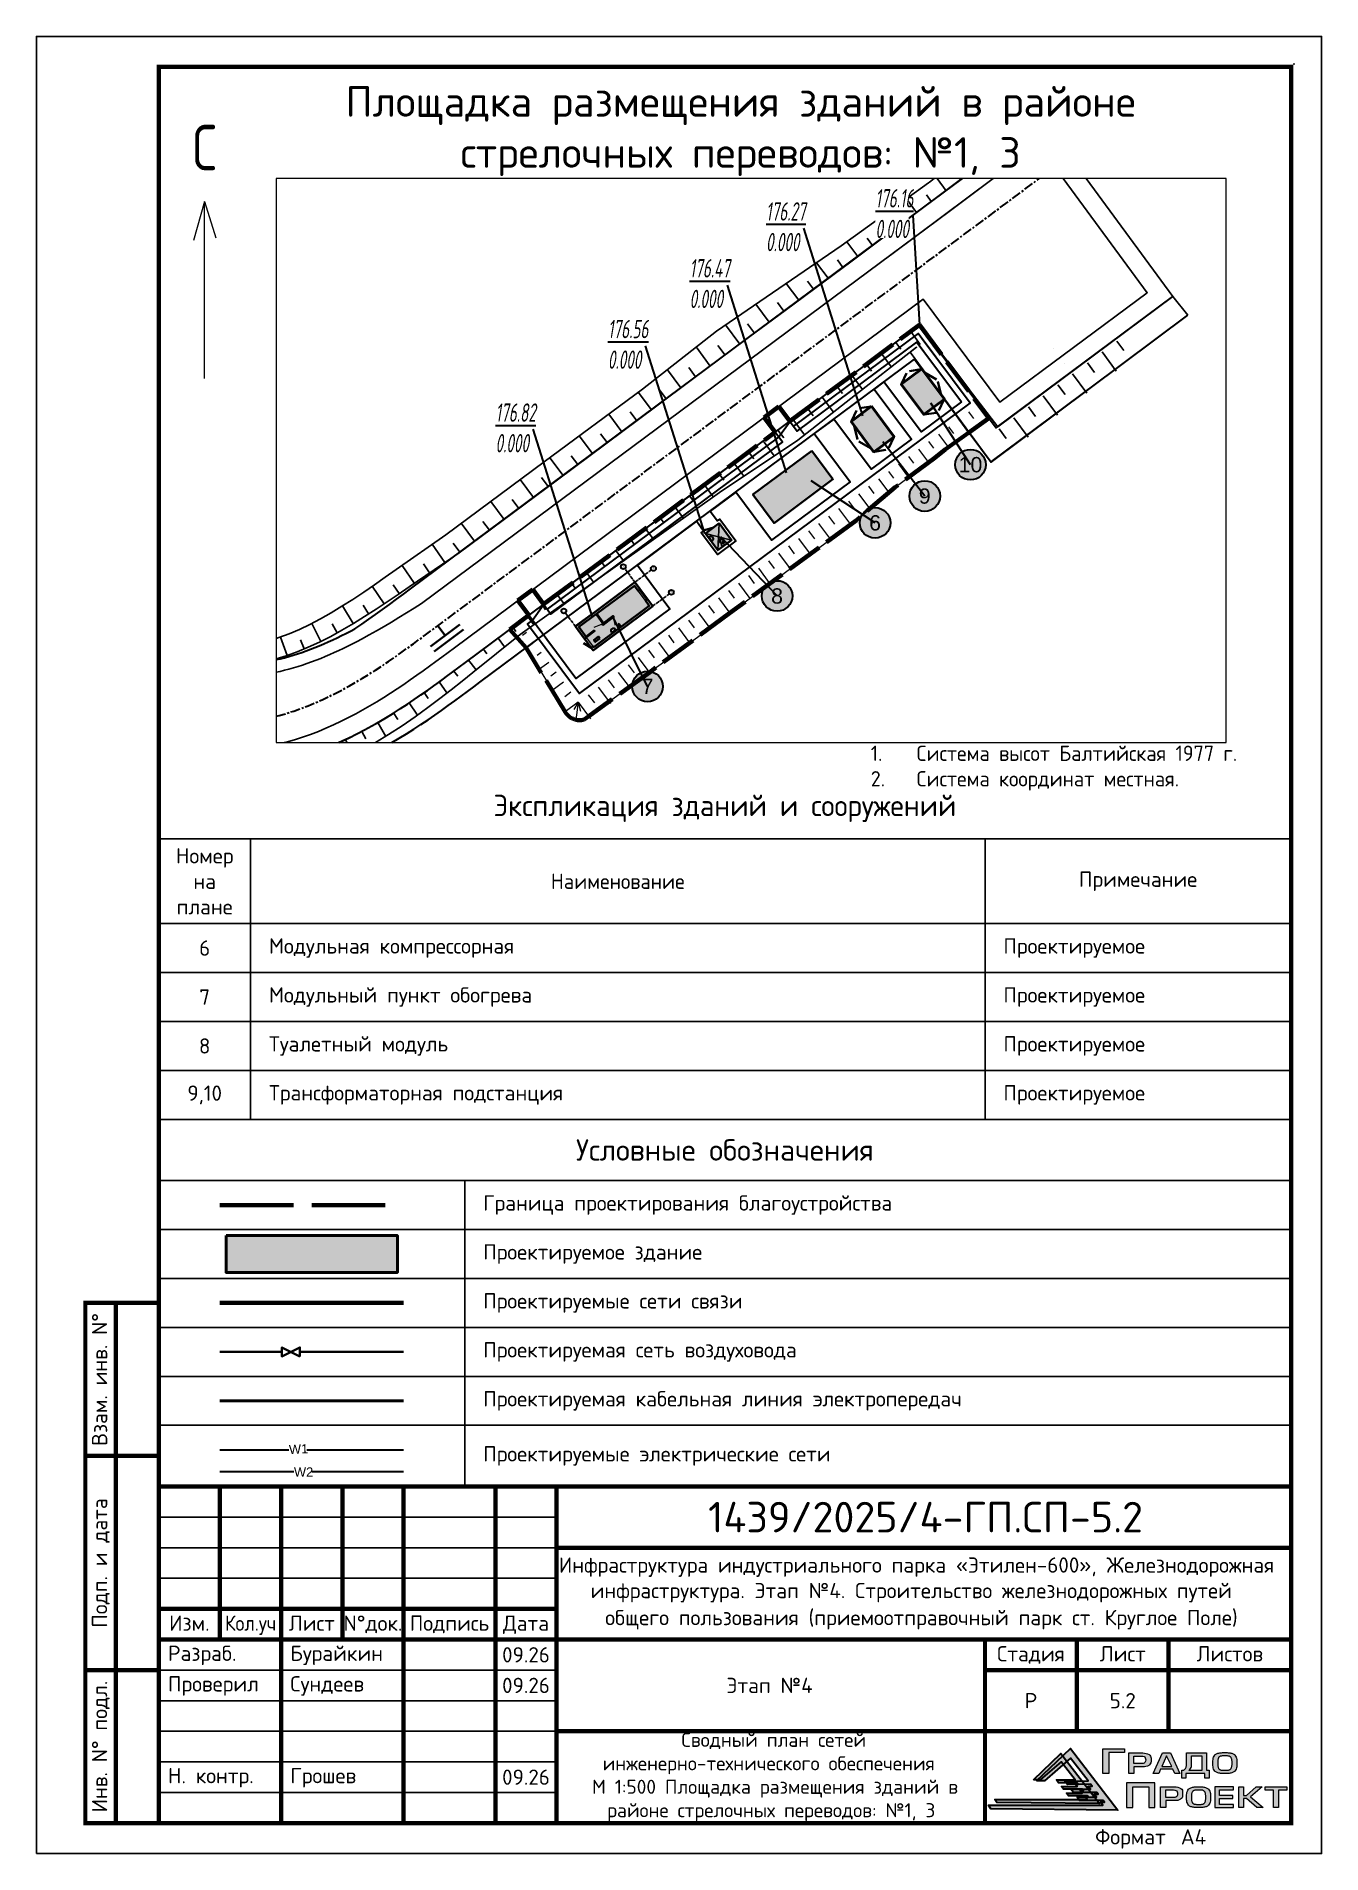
# Paper-space layout 'л.5.2_СПИС' of a CAD drawing. Header units: metres, sheet in millimetres. Extents: x 0 to 210, y 0 to 297.
# The model-space entities are those that its viewports show. They can reach past a viewport. Long polylines and large blocks are cut down to what shows.
import ezdxf
from ezdxf.enums import TextEntityAlignment as Align

# ---------------------------------------------------------------- set-up
doc = ezdxf.new("R2010")
doc.units = ezdxf.units.M
for name, pattern in [('ACAD_ISO02W100', [15, 12, -3]), ('CENTER', [2, 1.25, -0.25, 0.25, -0.25]), ('DASHED2', [0.375, 0.25, -0.125]), ('осевая2', [28.575, 19.05, -3.175, 3.175, -3.175])]:
    doc.linetypes.add(name, pattern=pattern)
doc.layers.add('!Вопросы_замечания', color=1, linetype='Continuous', lineweight=40, plot=False)
for name, color, linetype, lineweight in [('280_ПОР_Откосы планировки', 250, 'Continuous', 20), ('OE_ЭН_Каб. ЛЭП 1 кВ', 6, 'oe452_29dl', 50), ('ВС трубы_2эт', 7, 'Continuous', 40), ('ГП_АД том 3.2.6', 250, 'Continuous', 40), ('ГП_Границы ЗУ', 1, 'Continuous', 50), ('ГП_Контур здания', 1, 'Continuous', 40), ('ГТ_ЭКСПЛИКАЦИЯ', 7, 'Continuous', 30), ('К1', 7, 'Continuous', 70), ('ПД Борт 100.20.08', 32, 'Continuous', 30), ('ПД_Проект_Штрих_Тротуар', 24, 'Continuous', 9), ('Чиликин. ЭС КЛ-0.4 кВ_4эт', 30, 'Continuous', 30), ('Чиликин. ЭС КЛ-6 кВ_4эт', 3, 'Continuous', 30)]:
    doc.layers.add(name, color=color, linetype=linetype, lineweight=lineweight)
for name, color, linetype in [('35_Телефон', 7, 'Continuous'), ('_ОФОРМ_Примечания', 7, 'Continuous'), ('_Рамка-текст', 7, 'Continuous'), ('АД_серый', 250, 'Continuous'), ('ВС текст_2эт', 7, 'Continuous'), ('ГП_здания', 7, 'Continuous'), ('ГП_Ограждение', 7, 'ограждение2'), ('ГП_Оси зданий', 10, 'осевая2'), ('ПП_Дорога_Покрытия_Газон', 3, 'Continuous'), ('ПП_Рамка_ДинамическийФормат', 7, 'Continuous'), ('Ситуация.Проектные откосы', 94, 'Continuous'), ('ТХ-площадка', 7, 'Continuous'), ('Чиликин. ЭС КТП_1эт', 7, 'Continuous')]:
    doc.layers.add(name, color=color, linetype=linetype)
doc.layers.add('ГП_Штриховка отмостки', color=7, linetype='Continuous', true_color=0xfbfccf)
doc.layers.add('ОНХП-ГП текст', color=98, linetype='Continuous', lineweight=20, true_color=0x000800)
doc.layers.add('помощь', color=1, linetype='Continuous', plot=False)
doc.styles.add('Arial', font='arial.ttf', dxfattribs={"height": 3.5})
doc.styles.add('Gipronikel', font='GOST Common.ttf')
doc.styles.add('GOST Common', font='GOST Common.ttf')
doc.styles.add('GOST-2.304_Type-B', font='arial.ttf')
doc.styles.add('ISOCPEUR', font='isocpeur.ttf')
doc.styles.add('Line_GUGK', font='', dxfattribs={"height": 1})
doc.styles.get("Standard").update_dxf_attribs({"font": 'arial.ttf'})
doc.styles.add('ГОСТ', font='')
doc.styles.add('СПДС', font='isocpeur.ttf')
doc.styles.add('СПДС 1.25 курсив для М500', font='isocpeui.ttf', dxfattribs={"width": 0.6, "height": 1.25})
doc.styles.add('СПДС 2.5', font='isocpeur.ttf', dxfattribs={"width": 0.8, "height": 2.5})
doc.styles.get('Line_GUGK').set_extended_font_data('Bm431', italic=True)
doc.styles.get('ГОСТ').set_extended_font_data('GOST type A')
doc.linetypes.add('g5_121_t', pattern='A,4,-0.4,["Т",Line_GUGK,S=1,R=0,X=0,Y=-0.5],-1.2,12', length=17.6)
doc.linetypes.add('oe452_29dl', pattern='A,15,-1,["WK",Standard,S=3,R=0,X=0,Y=-1.5],-6,15', length=37)
doc.linetypes.add('ограждение2', pattern='A,6.35,-2.54,[132,ltypeshp.shx,S=2.54,R=0,X=-2.54,Y=0],-2.54,25.4', length=36.83)

psp = doc.layouts.new('л.5.2_СПИС')

# ---------------------------------------------------------------- texts
at = {"layer": '_ОФОРМ_Примечания', "insert": (133.83, 177.41), "char_height": 2.5, "width": 185, "attachment_point": 4, "style": 'GOST Common'}
psp.add_mtext('\\pi-7.5,l10,t10;1.^IСистема высот Балтийская 1977 г.\\P2.^IСистема координат местная.', dxfattribs=at)
at = {"layer": '_Рамка-текст', "char_height": 2.5, "width": 10, "attachment_point": 5, "line_spacing_factor": 1.1, "style": 'СПДС 2.5'}
for insert in [(80, 32.5), (80, 27.5), (80, 12.5)]:
    psp.add_mtext('{\\W1;09.26}', dxfattribs=dict(at, insert=insert))
at = {"layer": 'ВС текст_2эт', "insert": (115.07, 281.51), "char_height": 5, "width": 141.0576, "attachment_point": 5, "style": 'ISOCPEUR'}
psp.add_mtext('Площадка размещения зданий в районе стрелочных переводов: №1, 3', dxfattribs=at)
at = {"layer": 'ОНХП-ГП текст', "ltscale": 250, "insert": (25.53, 282.54), "char_height": 7.42, "width": 67.0666, "attachment_point": 1, "rotation": 359.8271, "style": 'ГОСТ'}
psp.add_mtext('С', dxfattribs=at)

msp = doc.modelspace()

# ---------------------------------------------------------------- blocks, each defined once
blk = doc.blocks.new('*U65')
at = {"layer": 'ГТ_ЭКСПЛИКАЦИЯ', "linetype": 'g5_121_t', "true_color": 0xffffff}
h = blk.add_hatch(color=7, dxfattribs=at)
h.dxf.hatch_style = 1
edge = h.paths.add_edge_path()
edge.add_arc((0, 0), 2.5, 0, 360)
at = {"layer": 'ГТ_ЭКСПЛИКАЦИЯ'}
blk.add_lwpolyline([(0, 0), (-5.62, 11.31)], dxfattribs=at)
blk.add_circle((0, 0), 2.5, dxfattribs=at)
at = {"layer": 'ГТ_ЭКСПЛИКАЦИЯ', "color": 18, "lineweight": 50, "true_color": 0x000000, "style": 'GOST-2.304_Type-B'}
blk.add_attdef('№', text='', height=2.5, dxfattribs=at).set_placement((0, 0), align=Align.MIDDLE_CENTER)
blk = doc.blocks.new('*U45')
at = {"layer": 'ГТ_ЭКСПЛИКАЦИЯ', "linetype": 'g5_121_t', "true_color": 0xffffff}
h = blk.add_hatch(color=7, dxfattribs=at)
h.dxf.hatch_style = 1
edge = h.paths.add_edge_path()
edge.add_arc((0, 0), 2.5, 0, 360)
at = {"layer": 'ГТ_ЭКСПЛИКАЦИЯ'}
blk.add_lwpolyline([(0, 0), (-9.17, 9.69)], dxfattribs=at)
blk.add_circle((0, 0), 2.5, dxfattribs=at)
at = {"layer": 'ГТ_ЭКСПЛИКАЦИЯ', "color": 18, "lineweight": 50, "true_color": 0x000000, "style": 'GOST-2.304_Type-B'}
blk.add_attdef('№', text='', height=2.5, dxfattribs=at).set_placement((0, 0), align=Align.MIDDLE_CENTER)
blk = doc.blocks.new('*U64')
at = {"layer": 'ГТ_ЭКСПЛИКАЦИЯ', "linetype": 'g5_121_t', "true_color": 0xffffff}
h = blk.add_hatch(color=7, dxfattribs=at)
h.dxf.hatch_style = 1
edge = h.paths.add_edge_path()
edge.add_arc((0, 0), 2.5, 0, 360)
at = {"layer": 'ГТ_ЭКСПЛИКАЦИЯ'}
blk.add_lwpolyline([(0, 0), (-10.42, 6.85)], dxfattribs=at)
blk.add_circle((0, 0), 2.5, dxfattribs=at)
at = {"layer": 'ГТ_ЭКСПЛИКАЦИЯ', "color": 18, "lineweight": 50, "true_color": 0x000000, "style": 'GOST-2.304_Type-B'}
blk.add_attdef('№', text='', height=2.5, dxfattribs=at).set_placement((0, 0), align=Align.MIDDLE_CENTER)
blk = doc.blocks.new('*U47')
at = {"layer": 'ГТ_ЭКСПЛИКАЦИЯ', "linetype": 'g5_121_t', "true_color": 0xffffff}
h = blk.add_hatch(color=7, dxfattribs=at)
h.dxf.hatch_style = 1
edge = h.paths.add_edge_path()
edge.add_arc((0, 0), 2.5, 0, 360)
at = {"layer": 'ГТ_ЭКСПЛИКАЦИЯ'}
blk.add_lwpolyline([(0, 0), (-6.82, 8.88)], dxfattribs=at)
blk.add_circle((0, 0), 2.5, dxfattribs=at)
at = {"layer": 'ГТ_ЭКСПЛИКАЦИЯ', "color": 18, "lineweight": 50, "true_color": 0x000000, "style": 'GOST-2.304_Type-B'}
blk.add_attdef('№', text='', height=2.5, dxfattribs=at).set_placement((0, 0), align=Align.MIDDLE_CENTER)
blk = doc.blocks.new('*U46')
at = {"layer": 'ГТ_ЭКСПЛИКАЦИЯ', "linetype": 'g5_121_t', "true_color": 0xffffff}
h = blk.add_hatch(color=7, dxfattribs=at)
h.dxf.hatch_style = 1
edge = h.paths.add_edge_path()
edge.add_arc((0, 0), 2.5, 0, 360)
at = {"layer": 'ГТ_ЭКСПЛИКАЦИЯ'}
blk.add_lwpolyline([(0, 0), (-6.48, 10.06)], dxfattribs=at)
blk.add_circle((0, 0), 2.5, dxfattribs=at)
at = {"layer": 'ГТ_ЭКСПЛИКАЦИЯ', "color": 18, "lineweight": 50, "true_color": 0x000000, "style": 'GOST-2.304_Type-B'}
blk.add_attdef('№', text='', height=2.5, dxfattribs=at).set_placement((0, 0), align=Align.MIDDLE_CENTER)
blk = doc.blocks.new('*T63')
at = {"layer": '_ОФОРМ_Примечания', "color": 0, "lineweight": -2, "transparency": 16777216}
for p, q in [((0, -10), (185, -10)), ((0, -10), (0, -55.83)), ((15, -10), (15, -55.83)), ((135, -10), (135, -55.83)), ((185, -10), (185, -55.83)), ((0, -23.83), (185, -23.83)), ((0, -31.83), (185, -31.83)), ((0, -39.83), (185, -39.83)), ((0, -47.83), (185, -47.83)), ((0, -55.83), (185, -55.83))]:
    blk.add_line(p, q, dxfattribs=at)
at = {"layer": '_ОФОРМ_Примечания', "transparency": 16777216}
for s, insert, char_height, width, attachment_point, style in [('Экспликация зданий и сооружений ', (92.5, -5), 3.5, 182, 5, 'Gipronikel'), ('Номер на плане', (7.5, -16.92), 2.5, 12, 5, 'ISOCPEUR'), ('{\\fGOST Common|b0|i0|c204|p34;\\C256;Наименование}', (75, -16.92), 2.5, 117, 5, 'ISOCPEUR'), ('Примечание', (160, -16.92), 2.5, 47, 5, 'ISOCPEUR'), ('6', (7.5, -27.83), 2.5, 12, 5, 'ISOCPEUR'), ('Модульная компрессорная', (18, -27.83), 2.5, 114, 4, 'ISOCPEUR'), ('Проектируемое', (138, -27.83), 2.5, 44, 4, 'ISOCPEUR'), ('7', (7.5, -35.83), 2.5, 12, 5, 'ISOCPEUR'), ('Модульный пункт обогрева', (18, -35.83), 2.5, 114, 4, 'ISOCPEUR'), ('Проектируемое', (138, -35.83), 2.5, 44, 4, 'ISOCPEUR'), ('8', (7.5, -43.83), 2.5, 12, 5, 'ISOCPEUR'), ('Туалетный модуль', (18, -43.83), 2.5, 114, 4, 'ISOCPEUR'), ('Проектируемое', (138, -43.83), 2.5, 44, 4, 'ISOCPEUR'), ('9,10', (7.5, -51.83), 2.5, 12, 5, 'ISOCPEUR'), ('Трансформаторная подстанция', (18, -51.83), 2.5, 114, 4, 'ISOCPEUR'), ('Проектируемое', (138, -51.83), 2.5, 44, 4, 'ISOCPEUR')]:
    blk.add_mtext(s, dxfattribs=dict(at, insert=insert, char_height=char_height, width=width, attachment_point=attachment_point, style=style))
blk = doc.blocks.new('*T284')
at = {"layer": '_ОФОРМ_Примечания', "color": 0, "lineweight": -2, "transparency": 16777216}
for p, q in [((0, 0), (185, 0)), ((0, 0), (0, -60)), ((185, 0), (185, -60)), ((0, -10), (185, -10)), ((50, -10), (50, -60)), ((0, -18), (185, -18)), ((0, -26), (185, -26)), ((0, -34), (185, -34)), ((0, -42), (185, -42)), ((0, -50), (185, -50)), ((0, -60), (185, -60))]:
    blk.add_line(p, q, dxfattribs=at)
at = {"layer": '_ОФОРМ_Примечания', "transparency": 16777216, "style": 'ISOCPEUR'}
for s, insert, char_height, width, attachment_point in [('Условные обозначения', (92.5, -5), 3.5, 182, 5), ('Граница проектирования благоустройства', (53, -14), 2.5, 129, 4), ('Проектируемое здание', (53, -22), 2.5, 129, 4), ('Проектируемые сети связи', (53, -30), 2.5, 129, 4), ('Проектируемая сеть воздуховода', (53, -38), 2.5, 129, 4), ('Проектируемая кабельная линия электропередач', (53, -46), 2.5, 129, 4), ('Проектируемые электрические сети', (53, -55), 2.5, 129, 4)]:
    blk.add_mtext(s, dxfattribs=dict(at, insert=insert, char_height=char_height, width=width, attachment_point=attachment_point))
blk = doc.blocks.new('*U60')
at = {"layer": 'ПП_Рамка_ДинамическийФормат', "linetype": 'Continuous', "lineweight": 30, "true_color": 0x0c6001}
h = blk.add_hatch(color=88, dxfattribs=at)
h.dxf.hatch_style = 1
h.paths.add_polyline_path([(163.4, 11.89), (168.95, 17.21), (176.72, 7.1), (155.95, 7.34), (155.59, 7.93), (174.24, 7.93), (173.87, 8.41), (174.5, 8.41), (174.28, 8.69), (170.46, 8.69), (170.04, 9.24), (173.23, 9.24), (172.86, 9.72), (173.49, 9.73), (173.27, 10), (169.47, 10), (169.04, 10.56), (172.22, 10.56), (171.86, 11.03), (172.48, 11.04), (172.26, 11.33), (168.45, 11.32), (168.02, 11.87), (171.84, 11.88), (168.98, 15.58), (164.72, 11.89)])
at = {"layer": 'ПП_Рамка_ДинамическийФормат', "linetype": 'Continuous', "lineweight": 30, "true_color": 0x033c8c}
h = blk.add_hatch(color=156, dxfattribs=at)
h.dxf.hatch_style = 1
h.paths.add_polyline_path([(162.93, 12.05), (167.41, 16.35), (173.69, 8.19), (156.92, 8.38), (156.62, 8.85), (171.68, 8.85), (171.39, 9.24), (171.89, 9.24), (171.72, 9.47), (168.63, 9.47), (168.29, 9.91), (170.87, 9.91), (170.57, 10.3), (171.08, 10.3), (170.9, 10.53), (167.83, 10.53), (167.48, 10.98), (170.05, 10.98), (169.76, 11.36), (170.26, 11.36), (170.08, 11.6), (167.01, 11.59), (166.66, 12.04), (169.74, 12.04), (167.44, 15.03), (164, 12.05)])
at = {"layer": 'ПП_Рамка_ДинамическийФормат', "linetype": 'Continuous', "lineweight": 0, "true_color": 0x033c8c}
h = blk.add_hatch(color=156, dxfattribs=at)
h.dxf.hatch_style = 1
h.paths.add_polyline_path([(174.23, 13.1), (175.23, 13.1), (175.23, 16.53), (177.8, 16.53), (177.8, 17.14), (174.23, 17.14)])
h = blk.add_hatch(color=156, dxfattribs=at)
h.dxf.hatch_style = 1
h.paths.add_polyline_path([(181.81, 16.19, 0.129761), (180.77, 16.46), (178.48, 16.46), (178.48, 13.1), (179.33, 13.1), (179.33, 14.21), (180.8, 14.21, 0.148195), (181.76, 14.43, 0.229809), (182.12, 15.01), (182.12, 15.6, 0.271278)])
h.paths.add_polyline_path([(179.32, 15.95), (180.58, 15.95, -0.094959), (180.98, 15.88, -0.198887), (181.19, 15.68, -0.099141), (181.26, 15.31, -0.182798), (181.11, 14.9, -0.188884), (180.82, 14.74, -0.015492), (180.55, 14.72), (179.32, 14.72)], flags=16)
h.paths.add_polyline_path([(185.32, 16.48), (184.01, 16.48), (182.49, 13.1), (183.39, 13.1), (183.65, 13.79), (185.68, 13.79), (185.99, 13.1), (186.83, 13.1)])
h.paths.add_polyline_path([(184.67, 15.96), (185.5, 14.23), (183.87, 14.23)], flags=16)
h.paths.add_polyline_path([(191.21, 16.47), (187.94, 16.47), (187.94, 14.64, -0.224), (187.59, 13.73), (187.48, 13.62), (187.13, 13.62), (187.13, 12.35), (187.83, 12.35), (187.83, 13.1), (190.91, 13.1), (190.91, 12.36), (191.64, 12.36), (191.64, 13.62), (191.21, 13.62)])
h.paths.add_polyline_path([(188.73, 15.97), (190.42, 15.97), (190.42, 13.6), (188.33, 13.6), (188.34, 13.66), (188.41, 13.69), (188.48, 13.76, 0.193412), (188.73, 14.4)], flags=16)
h.paths.add_polyline_path([(182.77, 11.58), (178.11, 11.58), (178.11, 7.56), (179.13, 7.56), (179.13, 10.93), (181.75, 10.93), (181.75, 7.56), (182.77, 7.56)])
h.paths.add_polyline_path([(187.29, 9.47), (187.29, 10.05, 0.311605), (187.01, 10.64, 0.129761), (185.97, 10.91), (183.68, 10.91), (183.68, 7.56), (184.53, 7.56), (184.53, 8.66), (186, 8.66, 0.148195), (186.96, 8.89, 0.267677)])
h.paths.add_polyline_path([(184.53, 10.41), (185.78, 10.41, -0.094959), (186.19, 10.33, -0.198887), (186.4, 10.13, -0.099141), (186.47, 9.76, -0.182798), (186.32, 9.35, -0.188884), (186.03, 9.2, -0.015492), (185.76, 9.18), (184.53, 9.18)], flags=16)
h.paths.add_polyline_path([(195.51, 9.48), (193.33, 9.48), (193.33, 10.41), (195.61, 10.41), (195.61, 10.91), (192.53, 10.91), (192.53, 7.56), (195.61, 7.56), (195.61, 8.01), (193.33, 8.01), (193.33, 9.04), (195.51, 9.04)])
h.paths.add_polyline_path([(197.25, 10.91), (196.45, 10.91), (196.45, 7.56), (197.25, 7.56), (197.25, 9), (197.73, 9), (199.41, 7.56), (200.42, 7.56), (198.4, 9.26), (200.26, 10.91), (199.28, 10.91), (197.72, 9.5), (197.25, 9.5)])
h.paths.add_polyline_path([(202.96, 10.4), (204.32, 10.4), (204.32, 10.91), (200.79, 10.91), (200.79, 10.4), (202.15, 10.4), (202.15, 7.56), (202.96, 7.56)])
h = blk.add_hatch(color=156, dxfattribs=at)
h.dxf.hatch_style = 1
edge = h.paths.add_edge_path()
edge.add_spline(control_points=[(194.18, 13.1), (194.31, 13.1), (194.55, 13.1), (194.88, 13.12), (195.17, 13.17), (195.43, 13.26), (195.66, 13.35), (195.86, 13.54), (196.04, 13.82), (196.16, 14.32), (196.15, 14.7), (196.14, 14.94), (196.14, 15.1), (196.14, 15.39), (196.04, 15.79), (195.86, 16.07), (195.66, 16.26), (195.43, 16.36), (195.17, 16.45), (194.88, 16.5), (194.55, 16.51), (194.31, 16.51), (194.18, 16.51), (194.05, 16.51), (193.82, 16.51), (193.49, 16.5), (193.2, 16.45), (192.94, 16.36), (192.71, 16.26), (192.51, 16.07), (192.33, 15.79), (192.23, 15.39), (192.23, 15.1), (192.23, 14.94), (192.22, 14.7), (192.21, 14.32), (192.33, 13.82), (192.51, 13.54), (192.71, 13.35), (192.94, 13.26), (193.2, 13.17), (193.49, 13.12), (193.82, 13.1), (194.05, 13.1), (194.18, 13.1)], knot_values=[0, 0, 0, 0, 0.392432, 0.709081, 0.998708, 1.278127, 1.53821, 1.728059, 2.110629, 2.5013, 3.242256, 3.242256, 3.242256, 3.711066, 4.101736, 4.484307, 4.674156, 4.934238, 5.213657, 5.503284, 5.819934, 6.212366, 6.212366, 6.212366, 6.590896, 6.907546, 7.197173, 7.476592, 7.736674, 7.926524, 8.309094, 8.699764, 9.168574, 9.168574, 9.168574, 9.90953, 10.300201, 10.682771, 10.87262, 11.132703, 11.412122, 11.701749, 12.018398, 12.396929, 12.396929, 12.396929, 12.396929], degree=3, periodic=0)
edge = h.paths.add_edge_path(flags=16)
edge.add_spline(control_points=[(193.07, 14.94), (193.07, 14.88), (193.07, 14.8), (193.07, 14.81), (193.07, 14.69), (193.06, 14.48), (193.1, 14.21), (193.14, 14), (193.23, 13.87), (193.29, 13.75), (193.41, 13.68), (193.54, 13.61), (193.7, 13.6), (193.89, 13.59), (194.04, 13.58), (194.15, 13.58), (194.18, 13.58), (194.22, 13.58), (194.32, 13.58), (194.48, 13.59), (194.66, 13.6), (194.83, 13.61), (194.96, 13.68), (195.07, 13.74), (195.14, 13.87), (195.22, 13.99), (195.27, 14.2), (195.31, 14.47), (195.3, 14.69), (195.3, 14.81), (195.3, 14.93), (195.31, 15.14), (195.27, 15.41), (195.23, 15.62), (195.14, 15.75), (195.07, 15.87), (194.96, 15.93), (194.83, 16), (194.66, 16.01), (194.48, 16.02), (194.32, 16.03), (194.22, 16.03), (194.19, 16.03), (194.15, 16.03), (194.05, 16.03), (193.89, 16.02), (193.71, 16.01), (193.54, 16), (193.41, 15.93), (193.3, 15.87), (193.23, 15.75), (193.15, 15.62), (193.1, 15.41), (193.06, 15.14), (193.07, 15), (193.07, 14.94)], knot_values=[0, 0, 0, 0, 1, 2, 3, 4, 5, 6, 7, 8, 9, 10, 11, 12, 13, 14, 15, 16, 17, 18, 19, 20, 21, 22, 23, 24, 25, 26, 27, 28, 29, 30, 31, 32, 33, 34, 35, 36, 37, 38, 39, 40, 41, 42, 43, 44, 45, 46, 47, 48, 49, 50, 51, 52, 53, 53, 53, 53], degree=3, periodic=0)
h = blk.add_hatch(color=156, dxfattribs=at)
h.dxf.hatch_style = 1
edge = h.paths.add_edge_path()
edge.add_spline(control_points=[(189.88, 7.56), (190.01, 7.56), (190.25, 7.56), (190.58, 7.56), (190.87, 7.58), (191.14, 7.67), (191.36, 7.76), (191.57, 7.96), (191.74, 8.23), (191.86, 8.73), (191.85, 9.11), (191.85, 9.36), (191.85, 9.51), (191.85, 9.8), (191.74, 10.21), (191.57, 10.48), (191.36, 10.68), (191.14, 10.77), (190.87, 10.86), (190.58, 10.91), (190.25, 10.91), (190.01, 10.91), (189.88, 10.91), (189.76, 10.91), (189.52, 10.91), (189.2, 10.91), (188.9, 10.86), (188.64, 10.77), (188.41, 10.68), (188.21, 10.48), (188.04, 10.21), (187.93, 9.8), (187.93, 9.51), (187.93, 9.36), (187.92, 9.11), (187.91, 8.73), (188.04, 8.23), (188.21, 7.96), (188.41, 7.76), (188.64, 7.67), (188.9, 7.58), (189.2, 7.56), (189.52, 7.56), (189.76, 7.56), (189.88, 7.56)], knot_values=[0, 0, 0, 0, 0.392432, 0.709081, 0.998708, 1.278127, 1.53821, 1.728059, 2.110629, 2.5013, 3.242256, 3.242256, 3.242256, 3.711066, 4.101736, 4.484307, 4.674156, 4.934238, 5.213657, 5.503284, 5.819934, 6.212366, 6.212366, 6.212366, 6.590896, 6.907546, 7.197173, 7.476592, 7.736674, 7.926524, 8.309094, 8.699764, 9.168574, 9.168574, 9.168574, 9.90953, 10.300201, 10.682771, 10.87262, 11.132703, 11.412122, 11.701749, 12.018398, 12.396929, 12.396929, 12.396929, 12.396929], degree=3, periodic=0)
edge = h.paths.add_edge_path(flags=16)
edge.add_spline(control_points=[(188.77, 9.35), (188.78, 9.3), (188.78, 9.22), (188.78, 9.22), (188.77, 9.11), (188.77, 8.89), (188.81, 8.62), (188.85, 8.41), (188.93, 8.28), (189, 8.16), (189.11, 8.1), (189.24, 8.03), (189.41, 8.02), (189.59, 8), (189.75, 8), (189.85, 8), (189.89, 8), (189.92, 8), (190.03, 8), (190.19, 8), (190.37, 8.01), (190.53, 8.02), (190.66, 8.09), (190.78, 8.16), (190.85, 8.28), (190.93, 8.4), (190.97, 8.61), (191.01, 8.88), (191.01, 9.1), (191, 9.22), (191.01, 9.34), (191.01, 9.55), (190.97, 9.82), (190.93, 10.03), (190.85, 10.16), (190.78, 10.28), (190.67, 10.34), (190.53, 10.42), (190.37, 10.42), (190.19, 10.44), (190.03, 10.44), (189.93, 10.44), (189.89, 10.44), (189.85, 10.44), (189.75, 10.44), (189.59, 10.44), (189.41, 10.42), (189.25, 10.41), (189.11, 10.34), (189, 10.28), (188.93, 10.16), (188.85, 10.03), (188.81, 9.82), (188.77, 9.55), (188.77, 9.41), (188.77, 9.35)], knot_values=[0, 0, 0, 0, 1, 2, 3, 4, 5, 6, 7, 8, 9, 10, 11, 12, 13, 14, 15, 16, 17, 18, 19, 20, 21, 22, 23, 24, 25, 26, 27, 28, 29, 30, 31, 32, 33, 34, 35, 36, 37, 38, 39, 40, 41, 42, 43, 44, 45, 46, 47, 48, 49, 50, 51, 52, 53, 53, 53, 53], degree=3, periodic=0)
at = {"layer": 'ПП_Рамка_ДинамическийФормат'}
blk.add_lwpolyline([(0, 0), (210, 0), (210, 297), (0, 297)], close=True, dxfattribs=at)
at = {"layer": 'ПП_Рамка_ДинамическийФормат', "const_width": 0.7}
for points in [[(20, 5), (205, 5), (205, 292), (20, 292)], [(8, 5), (20, 5), (20, 90), (8, 90)], [(20, 60), (20, 5), (205, 5), (205, 60)]]:
    blk.add_lwpolyline(points, close=True, dxfattribs=at)
for points in [[(13, 5), (13, 90)], [(20, 65), (8, 65)], [(30, 60), (30, 35)], [(40, 60), (40, 5)], [(50, 60), (50, 35)], [(60, 60), (60, 5)], [(75, 60), (75, 5)], [(85, 60), (85, 5)], [(85, 50), (205, 50)], [(85, 40), (20, 40)], [(85, 35), (20, 35)], [(85, 35), (205, 35)], [(155, 35), (155, 5)], [(170, 35), (170, 20)], [(185, 35), (185, 20)], [(20, 30), (8, 30)], [(205, 30), (155, 30)], [(85, 20), (205, 20)]]:
    blk.add_lwpolyline(points, dxfattribs=at)
at = {"layer": 'ПП_Рамка_ДинамическийФормат'}
for points in [[(85, 55), (20, 55)], [(85, 50), (20, 50)], [(85, 45), (20, 45)], [(85, 30), (20, 30)], [(85, 25), (20, 25)], [(85, 20), (20, 20)], [(85, 15), (20, 15)], [(85, 10), (20, 10)]]:
    blk.add_lwpolyline(points, dxfattribs=at)
at = {"layer": 'ПП_Рамка_ДинамическийФормат', "color": 88, "linetype": 'Continuous', "lineweight": 30, "true_color": 0x0c6001}
blk.add_lwpolyline([(163.4, 11.89), (168.95, 17.21), (176.72, 7.1), (155.95, 7.34), (155.59, 7.93), (174.24, 7.93), (173.87, 8.41), (174.5, 8.41), (174.28, 8.69), (170.46, 8.69), (170.04, 9.24), (173.23, 9.24), (172.86, 9.72), (173.49, 9.73), (173.27, 10), (169.47, 10), (169.04, 10.56), (172.22, 10.56), (171.86, 11.03), (172.48, 11.04), (172.26, 11.33), (168.45, 11.32), (168.02, 11.87), (171.84, 11.88), (168.98, 15.58), (164.72, 11.89)], close=True, dxfattribs=at)
at = {"layer": 'ПП_Рамка_ДинамическийФормат', "color": 7, "linetype": 'Continuous', "lineweight": 30, "true_color": 0xffffff}
blk.add_lwpolyline([(162.93, 12.05), (167.41, 16.35), (173.69, 8.19), (156.92, 8.38), (156.62, 8.85), (171.68, 8.85), (171.39, 9.24), (171.89, 9.24), (171.72, 9.47), (168.63, 9.47), (168.29, 9.91), (170.87, 9.91), (170.57, 10.3), (171.08, 10.3), (170.9, 10.53), (167.83, 10.53), (167.48, 10.98), (170.05, 10.98), (169.76, 11.36), (170.26, 11.36), (170.08, 11.6), (167.01, 11.59), (166.66, 12.04), (169.74, 12.04), (167.44, 15.03), (164, 12.05)], close=True, dxfattribs=at)
at = {"layer": 'ПП_Рамка_ДинамическийФормат', "color": 156, "linetype": 'Continuous', "lineweight": 0, "true_color": 0x033c8c}
blk.add_lwpolyline([(174.23, 13.1), (174.23, 17.14), (177.8, 17.14), (177.8, 16.53), (175.23, 16.53), (175.23, 13.1), (174.23, 13.1)], dxfattribs=at)
for points in [[(178.48, 13.1), (178.48, 16.46), (180.77, 16.46, -0.129761), (181.81, 16.19, -0.271278), (182.12, 15.6), (182.12, 15.01, -0.229809), (181.76, 14.43, -0.148195), (180.8, 14.21), (179.33, 14.21), (179.33, 13.1), (178.48, 13.1)], [(187.94, 16.47), (191.21, 16.47), (191.21, 13.62), (191.64, 13.62), (191.64, 12.36), (190.91, 12.36), (190.91, 13.1), (187.83, 13.1), (187.83, 12.35), (187.13, 12.35), (187.13, 13.62), (187.48, 13.62), (187.59, 13.73, 0.224), (187.94, 14.64), (187.94, 16.47)], [(183.68, 7.56), (183.68, 10.91), (185.97, 10.91, -0.129761), (187.01, 10.64, -0.311605), (187.29, 10.05), (187.29, 9.47, -0.267677), (186.96, 8.89, -0.148195), (186, 8.66), (184.53, 8.66), (184.53, 7.56), (183.68, 7.56)]]:
    blk.add_lwpolyline(points, format="xyb", dxfattribs=at)
for points in [[(179.32, 15.95), (180.58, 15.95, -0.094959), (180.98, 15.88, -0.198887), (181.19, 15.68, -0.099141), (181.26, 15.31, -0.182798), (181.11, 14.9, -0.188884), (180.82, 14.74, -0.015492), (180.55, 14.72), (179.32, 14.72), (179.32, 15.95)], [(188.73, 15.97), (190.42, 15.97), (190.42, 13.6), (188.33, 13.6), (188.34, 13.66), (188.41, 13.69), (188.48, 13.76, 0.193412), (188.73, 14.4), (188.73, 15.97)], [(184.53, 10.41), (185.78, 10.41, -0.094959), (186.19, 10.33, -0.198887), (186.4, 10.13, -0.099141), (186.47, 9.76, -0.182798), (186.32, 9.35, -0.188884), (186.03, 9.2, -0.015492), (185.76, 9.18), (184.53, 9.18), (184.53, 10.41)]]:
    blk.add_lwpolyline(points, format="xyb", close=True, dxfattribs=at)
for points in [[(182.49, 13.1), (184.01, 16.48), (185.32, 16.48), (186.83, 13.1), (185.99, 13.1), (185.68, 13.79), (183.65, 13.79), (183.39, 13.1)], [(183.87, 14.23), (185.5, 14.23), (184.67, 15.96), (183.87, 14.23)], [(182.77, 7.56), (182.77, 11.58), (178.11, 11.58), (178.11, 7.56), (179.13, 7.56), (179.13, 10.93), (181.75, 10.93), (181.75, 7.56)], [(192.53, 10.91), (192.53, 7.56), (195.61, 7.56), (195.61, 8.01), (193.33, 8.01), (193.33, 9.04), (195.51, 9.04), (195.51, 9.48), (193.33, 9.48), (193.33, 10.41), (195.61, 10.41), (195.61, 10.91)], [(196.45, 10.91), (197.25, 10.91), (197.25, 9.5), (197.72, 9.5), (199.28, 10.91), (200.26, 10.91), (198.4, 9.26), (200.42, 7.56), (199.41, 7.56), (197.73, 9), (197.25, 9), (197.25, 7.56), (196.45, 7.56)], [(202.15, 7.56), (202.15, 10.4), (200.79, 10.4), (200.79, 10.91), (204.32, 10.91), (204.32, 10.4), (202.96, 10.4), (202.96, 7.56)]]:
    blk.add_lwpolyline(points, close=True, dxfattribs=at)
for points in [[(194.18, 13.1), (194.31, 13.1), (194.55, 13.1), (194.88, 13.12), (195.17, 13.17), (195.43, 13.26), (195.66, 13.35), (195.86, 13.54), (196.04, 13.82), (196.16, 14.32), (196.15, 14.7), (196.14, 14.94), (196.14, 15.1), (196.14, 15.39), (196.04, 15.79), (195.86, 16.07), (195.66, 16.26), (195.43, 16.36), (195.17, 16.45), (194.88, 16.5), (194.55, 16.51), (194.31, 16.51), (194.18, 16.51), (194.05, 16.51), (193.82, 16.51), (193.49, 16.5), (193.2, 16.45), (192.94, 16.36), (192.71, 16.26), (192.51, 16.07), (192.33, 15.79), (192.23, 15.39), (192.23, 15.1), (192.23, 14.94), (192.22, 14.7), (192.21, 14.32), (192.33, 13.82), (192.51, 13.54), (192.71, 13.35), (192.94, 13.26), (193.2, 13.17), (193.49, 13.12), (193.82, 13.1), (194.05, 13.1), (194.18, 13.1)], [(189.88, 7.56), (190.01, 7.56), (190.25, 7.56), (190.58, 7.56), (190.87, 7.58), (191.14, 7.67), (191.36, 7.76), (191.57, 7.96), (191.74, 8.23), (191.86, 8.73), (191.85, 9.11), (191.85, 9.36), (191.85, 9.51), (191.85, 9.8), (191.74, 10.21), (191.57, 10.48), (191.36, 10.68), (191.14, 10.77), (190.87, 10.86), (190.58, 10.91), (190.25, 10.91), (190.01, 10.91), (189.88, 10.91), (189.76, 10.91), (189.52, 10.91), (189.2, 10.91), (188.9, 10.86), (188.64, 10.77), (188.41, 10.68), (188.21, 10.48), (188.04, 10.21), (187.93, 9.8), (187.93, 9.51), (187.93, 9.36), (187.92, 9.11), (187.91, 8.73), (188.04, 8.23), (188.21, 7.96), (188.41, 7.76), (188.64, 7.67), (188.9, 7.58), (189.2, 7.56), (189.52, 7.56), (189.76, 7.56), (189.88, 7.56)]]:
    blk.add_open_spline(points, degree=3, knots=[0, 0, 0, 0, 0.392432, 0.709081, 0.998708, 1.278127, 1.53821, 1.728059, 2.110629, 2.5013, 3.242256, 3.242256, 3.242256, 3.711066, 4.101736, 4.484307, 4.674156, 4.934238, 5.213657, 5.503284, 5.819934, 6.212366, 6.212366, 6.212366, 6.590896, 6.907546, 7.197173, 7.476592, 7.736674, 7.926524, 8.309094, 8.699764, 9.168574, 9.168574, 9.168574, 9.90953, 10.300201, 10.682771, 10.87262, 11.132703, 11.412122, 11.701749, 12.018398, 12.396929, 12.396929, 12.396929, 12.396929], dxfattribs=at)
for points in [[(193.07, 14.94), (193.07, 14.88), (193.07, 14.8), (193.07, 14.81), (193.07, 14.69), (193.06, 14.48), (193.1, 14.21), (193.14, 14), (193.23, 13.87), (193.29, 13.75), (193.41, 13.68), (193.54, 13.61), (193.7, 13.6), (193.89, 13.59), (194.04, 13.58), (194.15, 13.58), (194.18, 13.58), (194.22, 13.58), (194.32, 13.58), (194.48, 13.59), (194.66, 13.6), (194.83, 13.61), (194.96, 13.68), (195.07, 13.74), (195.14, 13.87), (195.22, 13.99), (195.27, 14.2), (195.31, 14.47), (195.3, 14.69), (195.3, 14.81), (195.3, 14.93), (195.31, 15.14), (195.27, 15.41), (195.23, 15.62), (195.14, 15.75), (195.07, 15.87), (194.96, 15.93), (194.83, 16), (194.66, 16.01), (194.48, 16.02), (194.32, 16.03), (194.22, 16.03), (194.19, 16.03), (194.15, 16.03), (194.05, 16.03), (193.89, 16.02), (193.71, 16.01), (193.54, 16), (193.41, 15.93), (193.3, 15.87), (193.23, 15.75), (193.15, 15.62), (193.1, 15.41), (193.06, 15.14), (193.07, 15), (193.07, 14.94)], [(188.77, 9.35), (188.78, 9.3), (188.78, 9.22), (188.78, 9.22), (188.77, 9.11), (188.77, 8.89), (188.81, 8.62), (188.85, 8.41), (188.93, 8.28), (189, 8.16), (189.11, 8.1), (189.24, 8.03), (189.41, 8.02), (189.59, 8), (189.75, 8), (189.85, 8), (189.89, 8), (189.92, 8), (190.03, 8), (190.19, 8), (190.37, 8.01), (190.53, 8.02), (190.66, 8.09), (190.78, 8.16), (190.85, 8.28), (190.93, 8.4), (190.97, 8.61), (191.01, 8.88), (191.01, 9.1), (191, 9.22), (191.01, 9.34), (191.01, 9.55), (190.97, 9.82), (190.93, 10.03), (190.85, 10.16), (190.78, 10.28), (190.67, 10.34), (190.53, 10.42), (190.37, 10.42), (190.19, 10.44), (190.03, 10.44), (189.93, 10.44), (189.89, 10.44), (189.85, 10.44), (189.75, 10.44), (189.59, 10.44), (189.41, 10.42), (189.25, 10.41), (189.11, 10.34), (189, 10.28), (188.93, 10.16), (188.85, 10.03), (188.81, 9.82), (188.77, 9.55), (188.77, 9.41), (188.77, 9.35)]]:
    blk.add_open_spline(points, degree=3, dxfattribs=at)
at = {"layer": 'ПП_Рамка_ДинамическийФормат'}
blk.add_point((205.5, 292.5), dxfattribs=at)
at = {"layer": 'ПП_Рамка_ДинамическийФормат', "style": 'ISOCPEUR'}
for s, p in [('Взам. инв. N%%D', (12.33, 77.5)), ('Подп. и дата', (12.33, 47.5)), ('Инв. N%%D подл.', (12.33, 17.5))]:
    blk.add_text(s, height=2.5, rotation=90, dxfattribs=at).set_placement(p, align=Align.BOTTOM_CENTER)
at = {"layer": 'ПП_Рамка_ДинамическийФормат', "style": 'СПДС'}
for s, p in [('Изм.', (25, 35.67)), ('Лист', (45, 35.67)), ('N%%Dдок.', (55, 35.67)), ('Подпись', (67.5, 35.67)), ('Дата', (80, 35.67)), ('Стадия', (162.5, 30.67)), ('Лист', (177.5, 30.67)), ('Листов', (195, 30.67))]:
    blk.add_text(s, height=2.5, dxfattribs=at).set_placement(p, align=Align.BOTTOM_CENTER)
at = {"layer": 'ПП_Рамка_ДинамическийФормат', "style": 'СПДС', "width": 0.9}
blk.add_text('Кол.уч', height=2.5, dxfattribs=at).set_placement((35, 35.67), align=Align.BOTTOM_CENTER)
at = {"layer": 'ПП_Рамка_ДинамическийФормат', "style": 'ISOCPEUR'}
blk.add_text('Формат', height=2.5, dxfattribs=at).set_placement((173, 1.5))
at = {"layer": 'ПП_Рамка_ДинамическийФормат', "style": 'СПДС', "flags": 4}
for tag, height, p in [('ШИФР', 5, (145, 55)), ('ОБЪЕКТ', 2.5, (145, 42.5)), ('ПОДОБЪЕКТ', 2.5, (120, 27.5)), ('СТАДИЯ', 2.5, (162.5, 25)), ('ЛИСТ', 2.5, (177.5, 25)), ('ЛИСТОВ', 2.5, (195, 25)), ('ЧЕРТЕЖ', 2.5, (120, 12.5))]:
    blk.add_attdef(tag, text='', height=height, dxfattribs=at).set_placement(p, align=Align.MIDDLE_CENTER)
at = {"layer": 'ПП_Рамка_ДинамическийФормат', "style": 'СПДС'}
for tag, p, flags in [('СПЕЦ_1', (21.5, 31.5), 12), ('ФАМИЛИЯ_1', (41.5, 31.5), 4), ('СПЕЦ_2', (21.5, 26.5), 12), ('ФАМИЛИЯ_2', (41.5, 26.5), 4), ('СПЕЦ_3', (21.5, 21.5), 12), ('ФАМИЛИЯ_3', (41.5, 21.5), 4), ('СПЕЦ_4', (21.5, 16.5), 12), ('ФАМИЛИЯ_4', (41.5, 16.5), 4), ('СПЕЦ_5', (21.5, 11.5), 12), ('ФАМИЛИЯ_5', (41.5, 11.5), 4), ('СПЕЦ_6', (21.5, 6.5), 12), ('ФАМИЛИЯ_6', (41.5, 6.5), 4)]:
    blk.add_attdef(tag, p, '', height=2.5, dxfattribs=dict(at, flags=flags))
blk.add_attdef('ФОРМАТ', (187, 1.5), '', height=2.5, dxfattribs=at)
blk = doc.blocks.new('КТП-100 кВА')
at = {"layer": 'ГП_Контур здания', "lineweight": 50}
for p, q in [((2308667.51, 454885.5), (2308669.61, 454885.5)), ((2308667.51, 454882.4), (2308667.51, 454885.5)), ((2308669.61, 454885.5), (2308669.61, 454882.4)), ((2308669.61, 454882.4), (2308667.51, 454882.4))]:
    blk.add_line(p, q, dxfattribs=at)
at = {"layer": 'ГП_Контур здания'}
for p, q in [((2308667.56, 454885.5), (2308668.42, 454885.97)), ((2308669.57, 454885.5), (2308668.71, 454885.97)), ((2308667.51, 454885.08), (2308667.07, 454884.02)), ((2308667.51, 454882.76), (2308667.07, 454883.82)), ((2308667.56, 454882.4), (2308668.42, 454881.94)), ((2308669.57, 454882.4), (2308668.71, 454881.94))]:
    blk.add_line(p, q, dxfattribs=at)
blk = doc.blocks.new('унитаз')
at = {"layer": 'К1', "color": 253, "linetype": 'Continuous', "lineweight": 25}
for p, q in [((173959, 4955237), (173959, 4955087)), ((173959, 4955087), (173959, 4955087)), ((173979, 4955067), (174369, 4955067)), ((174009, 4955287), (174027, 4955422)), ((174339, 4955287), (174009, 4955287)), ((174321, 4955422), (174339, 4955287)), ((174389, 4955237), (174389, 4955087)), ((174389, 4955087), (174389, 4955087))]:
    blk.add_line(p, q, dxfattribs=at)
blk.add_circle((174174, 4955177), 30, dxfattribs=at)
for centre, radius, start, end in [((174009, 4955237), 50, 90, 180), ((173979, 4955087), 20, 180, 270), ((174339, 4955237), 50, 0, 90), ((174369, 4955087), 20, 270, 0)]:
    blk.add_arc(centre, radius, start, end, dxfattribs=at)
for centre, major_axis, ratio, start_param, end_param in [((174174, 4955537), (0, 200), 0.9, 4.0962262, 8.4701444), ((174174, 4955627), (61.9, 0), 0.5770444, -3.141592653589793, 3.141592653589793)]:
    blk.add_ellipse(centre, major_axis=major_axis, ratio=ratio, start_param=start_param, end_param=end_param, dxfattribs=at)
blk.add_ellipse((174174, 4955547), major_axis=(0, 165), ratio=0.7878788, dxfattribs=at)
blk = doc.blocks.new('большой умывальник')
at = {"layer": 'К1', "linetype": 'Continuous', "lineweight": 13}
blk.add_hatch(color=253, dxfattribs=at).paths.add_polyline_path([(391066, -252222, 1), (391116, -252222, 1)])
at = {"layer": 'К1', "color": 253, "linetype": 'Continuous', "lineweight": 25}
blk.add_line((390911, -252322), (391271, -252322), dxfattribs=at)
at = {"layer": 'К1', "color": 253, "linetype": 'Continuous', "lineweight": 13}
blk.add_circle((391091, -252222), 25, dxfattribs=at)
at = {"layer": 'К1', "color": 253, "linetype": 'Continuous', "lineweight": 25, "extrusion": (0, 0, -1)}
blk.add_ellipse((391091, -252122), major_axis=(-300, 0), ratio=0.8333333, start_param=5.3558901, end_param=10.3520732, dxfattribs=at)
at = {"layer": 'К1', "color": 253, "linetype": 'Continuous', "lineweight": 25}
blk.add_ellipse((391091, -252097), major_axis=(-250, 0), ratio=0.7, dxfattribs=at)
blk = doc.blocks.new('Здания 2')
h = blk.add_hatch(color=1)
h.dxf.hatch_style = 1
h.paths.add_polyline_path([(2304293.72, 452376.75), (2304292.03, 452375.5), (2304293.88, 452373.01), (2304295.57, 452374.27)])
h = blk.add_hatch(color=1)
h.dxf.hatch_style = 1
h.paths.add_polyline_path([(2304289.62, 452373.71), (2304287.94, 452372.46), (2304289.79, 452369.97), (2304291.47, 452371.22)])
h = blk.add_hatch(color=1)
h.dxf.hatch_style = 1
h.paths.add_polyline_path([(2304284.73, 452370.07), (2304279.92, 452366.49), (2304281.65, 452364.16), (2304286.46, 452367.74)])
h = blk.add_hatch(color=1)
h.dxf.hatch_style = 1
h.paths.add_polyline_path([(2304277.17, 452364.14), (2304276.05, 452363.3), (2304277.06, 452361.94), (2304278.19, 452362.77)])
h = blk.add_hatch(color=1)
h.dxf.hatch_style = 1
h.paths.add_polyline_path([(2304270.29, 452359.33), (2304265.43, 452355.7), (2304266.88, 452353.75), (2304271.74, 452357.37)])
at = {"layer": 'ГП_Штриховка отмостки'}
h = blk.add_hatch(dxfattribs=at)
h.set_pattern_fill('ANSI37', color=8, scale=0.05, angle=-143.3593)
h.set_pattern_definition([(261.640655738, (724499.34126, -1286935.635), (0.157063398882, -0.023079238109), []), (351.640655738, (724499.34126, -1286935.635), (0.023079238109, 0.157063398882), [])])
h.paths.add_polyline_path([(2304293.92, 452378.15), (2304290.63, 452375.7), (2304293.68, 452371.61), (2304296.97, 452374.06)])
h.paths.add_polyline_path([(2304293.72, 452376.75), (2304295.57, 452374.27), (2304293.88, 452373.01), (2304292.03, 452375.5)], flags=16)
h = blk.add_hatch(dxfattribs=at)
h.set_pattern_fill('ANSI37', color=8, scale=0.05, angle=-143.3593)
h.set_pattern_definition([(261.640655738, (724495.24897, -1286938.67863), (0.157063398882, -0.023079238109), []), (351.640655738, (724495.24897, -1286938.67863), (0.023079238109, 0.157063398882), [])])
h.paths.add_polyline_path([(2304289.83, 452375.11), (2304286.54, 452372.66), (2304289.58, 452368.57), (2304292.87, 452371.02)])
h.paths.add_polyline_path([(2304289.62, 452373.71), (2304291.47, 452371.22), (2304289.79, 452369.97), (2304287.94, 452372.46)], flags=16)
h = blk.add_hatch(dxfattribs=at)
h.set_pattern_fill('ANSI37', color=8, scale=0.05, angle=-143.3593)
h.set_pattern_definition([(261.640655733, (724505.43098, -1286940.35602), (0.15706339888, -0.023079238123), []), (351.640655733, (724505.43098, -1286940.35602), (0.023079238123, 0.15706339888), [])])
h.paths.add_polyline_path([(2304284.94, 452371.47), (2304278.52, 452366.69), (2304281.44, 452362.76), (2304287.86, 452367.54)])
h.paths.add_polyline_path([(2304284.73, 452370.07), (2304286.46, 452367.74), (2304281.65, 452364.16), (2304279.92, 452366.49)], flags=16)
h = blk.add_hatch(dxfattribs=at)
h.set_pattern_fill('ANSI37', color=8, scale=0.05, angle=-143.3593)
h.set_pattern_definition([(261.640655733, (4.41627, -2.2518), (0.15706339888, -0.023079238123), []), (351.640655733, (4.41627, -2.2518), (0.023079238123, 0.15706339888), [])])
h.paths.add_polyline_path([(2304275.7, 452363.35), (2304275.9, 452363.5), (2304277.06, 452361.94), (2304278.19, 452362.77), (2304277.03, 452364.34), (2304277.23, 452364.49), (2304278.54, 452362.72), (2304277.02, 452361.59)])
h = blk.add_hatch(dxfattribs=at)
h.set_pattern_fill('ANSI37', color=8, scale=0.05, angle=-143.3593)
h.set_pattern_definition([(261.640655733, (724505.01221, -1286933.65835), (0.15706339888, -0.023079238123), []), (351.640655733, (724505.01221, -1286933.65835), (0.023079238123, 0.15706339888), [])])
h.paths.add_polyline_path([(2304270.49, 452360.73), (2304264.02, 452355.92), (2304265.32, 452354.18), (2304266.12, 452354.77), (2304265.42, 452355.71), (2304270.29, 452359.33), (2304271.74, 452357.37), (2304266.88, 452353.75), (2304266.72, 452353.97), (2304265.91, 452353.38), (2304266.67, 452352.35), (2304273.14, 452357.16)])
at = {"layer": 'ПД_Проект_Штрих_Тротуар'}
h = blk.add_hatch(dxfattribs=at)
h.set_pattern_fill('ANSI37', color=256, scale=0.25, angle=36.6399)
h.set_pattern_definition([(81.63990415, (724503.425, -1286941.848), (-0.7853154806, 0.1154064921), []), (171.63990415, (724503.425, -1286941.848), (-0.1154064921, -0.7853154806), [])])
h.paths.add_polyline_path([(2304293.33, 452378.95), (2304283.54, 452371.67), (2304282.04, 452373.68), (2304280.84, 452372.78), (2304282.33, 452370.78), (2304263.43, 452356.72), (2304261.94, 452358.72), (2304260.73, 452357.83), (2304265.47, 452351.46), (2304266.67, 452352.35), (2304265.91, 452353.38), (2304266.72, 452353.97), (2304266.12, 452354.77), (2304265.32, 452354.18), (2304264.02, 452355.92), (2304268.49, 452359.23), (2304275.31, 452364.31), (2304276.05, 452363.3), (2304277.18, 452364.14), (2304276.43, 452365.14), (2304293.92, 452378.15)])
at = {"layer": 'ПП_Дорога_Покрытия_Газон'}
h = blk.add_hatch(dxfattribs=at)
h.set_pattern_fill('ANSI37', color=256, scale=0.15, angle=32.5541, style=0)
h.set_pattern_definition([(77.554090232, (604557.50743, -1169981.1881), (-0.46505807853, 0.10264037263), []), (167.554090232, (604557.50743, -1169981.1881), (-0.10264037263, -0.46505807853), [])])
h.paths.add_polyline_path([(2304261.63, 452356.63), (2304260.83, 452356.03), (2304265.66, 452349.53), (2304298.37, 452373.85), (2304293.53, 452380.35), (2304282.94, 452372.48), (2304283.54, 452371.67), (2304293.33, 452378.95), (2304296.97, 452374.06), (2304293.64, 452371.58), (2304290.63, 452375.7), (2304289.83, 452375.11), (2304292.87, 452371.02), (2304289.58, 452368.57), (2304286.54, 452372.66), (2304284.94, 452371.47), (2304287.86, 452367.54), (2304281.44, 452362.76), (2304278.52, 452366.69), (2304276.43, 452365.14), (2304277.03, 452364.34), (2304277.23, 452364.49), (2304278.54, 452362.72), (2304277.02, 452361.59), (2304275.7, 452363.35), (2304275.9, 452363.5), (2304275.31, 452364.31), (2304270.49, 452360.73), (2304273.14, 452357.16), (2304265.47, 452351.46), (2304261.93, 452356.22)])
h.paths.add_polyline_path([(2304262.83, 452357.52), (2304263.43, 452356.72), (2304282.33, 452370.78), (2304281.74, 452371.58)], flags=17)
at = {"layer": '!Вопросы_замечания'}
blk.add_lwpolyline([(2304288, 452372.38), (2304289.71, 452370.08)], dxfattribs=at)
for points in [[(2304293.73, 452379.25), (2304297.37, 452374.36)], [(2304277.07, 452361.94), (2304277.17, 452364.13)], [(2304278.19, 452362.77), (2304276.05, 452363.3)]]:
    blk.add_lwpolyline(points)
at = {"lineweight": 40, "flags": 128}
for points in [[(2304293.72, 452376.75), (2304292.03, 452375.5), (2304293.88, 452373.01), (2304295.57, 452374.27)], [(2304289.62, 452373.71), (2304287.94, 452372.46), (2304289.79, 452369.97), (2304291.47, 452371.22)], [(2304277.17, 452364.14), (2304276.05, 452363.3), (2304277.06, 452361.94), (2304278.19, 452362.77)]]:
    blk.add_lwpolyline(points, close=True, dxfattribs=at)
at = {"color": 0, "lineweight": 40, "flags": 128}
for points in [[(2304284.73, 452370.07), (2304279.92, 452366.49), (2304281.65, 452364.16), (2304286.46, 452367.74)], [(2304270.29, 452359.33), (2304265.43, 452355.7), (2304266.88, 452353.75), (2304271.74, 452357.37)]]:
    blk.add_lwpolyline(points, close=True, dxfattribs=at)
at = {"lineweight": 40, "flags": 128}
blk.add_lwpolyline([(2304276.72, 452363.8), (2304275.97, 452363.58)], dxfattribs=at)
at = {"layer": 'ГП_Контур здания', "color": 0, "linetype": 'Continuous'}
for p, q in [((2304265.43, 452355.71), (2304270.29, 452359.33)), ((2304267.04, 452356.91), (2304270.29, 452359.33)), ((2304270.29, 452359.32), (2304270.88, 452358.52)), ((2304270.64, 452358.69), (2304270.72, 452358.75)), ((2304265.47, 452355.75), (2304267.04, 452356.91)), ((2304266.08, 452354.36), (2304266.72, 452353.97))]:
    blk.add_line(p, q, dxfattribs=at)
at = {"layer": 'ГП_Контур здания', "color": 0, "ltscale": 100}
for p, q in [((2304270.56, 452358.63), (2304270.72, 452358.75)), ((2304271.15, 452357.83), (2304271.31, 452357.95)), ((2304266.34, 452354.82), (2304266.18, 452354.69)), ((2304266.88, 452354.09), (2304266.72, 452353.97))]:
    blk.add_line(p, q, dxfattribs=at)
at = {"layer": 'ГП_Контур здания', "color": 0, "linetype": 'Continuous', "lineweight": 20}
for p, q in [((2304271.15, 452357.83), (2304270.56, 452358.63)), ((2304271.31, 452357.95), (2304270.72, 452358.75)), ((2304268.52, 452356.44), (2304268.66, 452355.83)), ((2304265.43, 452355.71), (2304266.18, 452354.69)), ((2304266.92, 452354.03), (2304266.34, 452354.81)), ((2304267.61, 452355.89), (2304266.92, 452355.62)), ((2304266.78, 452353.89), (2304266.18, 452354.69))]:
    blk.add_line(p, q, dxfattribs=at)
at = {"layer": 'ГП_Контур здания', "color": 0, "linetype": 'DASHED2', "lineweight": 20, "ltscale": 400}
blk.add_line((2304271.27, 452357.91), (2304270.67, 452358.71), dxfattribs=at)
at = {"layer": 'ГП_Контур здания', "color": 0, "linetype": 'Continuous', "lineweight": 35}
for p, q in [((2304267.11, 452356.71), (2304267.68, 452355.94)), ((2304267.17, 452356.76), (2304267.75, 452355.99)), ((2304268.51, 452356.46), (2304267.66, 452355.83)), ((2304268.51, 452356.46), (2304268.52, 452356.44)), ((2304268.59, 452356.48), (2304268.52, 452356.44)), ((2304266.97, 452355.41), (2304266.28, 452354.9)), ((2304267.02, 452355.35), (2304266.33, 452354.84)), ((2304266.97, 452355.41), (2304267.02, 452355.35)), ((2304267.61, 452355.89), (2304267.66, 452355.83)), ((2304268.98, 452355.96), (2304268.92, 452355.91)), ((2304268.92, 452355.91), (2304269.11, 452355.66))]:
    blk.add_line(p, q, dxfattribs=at)
at = {"layer": 'ГП_Контур здания', "color": 0}
for points in [[(2304293.72, 452376.75), (2304295.57, 452374.27), (2304293.88, 452373.01), (2304292.03, 452375.5)], [(2304289.62, 452373.71), (2304291.47, 452371.22), (2304289.79, 452369.97), (2304287.94, 452372.46)], [(2304284.73, 452370.07), (2304286.46, 452367.74), (2304281.65, 452364.16), (2304279.92, 452366.49)]]:
    blk.add_lwpolyline(points, close=True, dxfattribs=at)
at = {"layer": 'ГП_Контур здания', "color": 0, "ltscale": 100}
for points in [[(2304266.18, 452354.69), (2304265.43, 452355.71), (2304270.29, 452359.33), (2304270.72, 452358.75)], [(2304266.34, 452354.82), (2304265.71, 452355.67), (2304270.25, 452359.04), (2304270.56, 452358.63)], [(2304271.31, 452357.95), (2304271.74, 452357.37), (2304266.88, 452353.75), (2304266.72, 452353.97)], [(2304271.15, 452357.83), (2304271.46, 452357.41), (2304266.92, 452354.03), (2304266.88, 452354.09)]]:
    blk.add_lwpolyline(points, dxfattribs=at)
at = {"layer": 'ГП_Контур здания', "color": 0, "linetype": 'Continuous', "lineweight": 35}
for points in [[(2304267.61, 452355.89), (2304268.52, 452356.57), (2304268.59, 452356.48)], [(2304268.04, 452356.21), (2304268.12, 452356.27)], [(2304268.98, 452355.96), (2304269.17, 452355.7)]]:
    blk.add_lwpolyline(points, dxfattribs=at)
at = {"layer": 'ГП_Контур здания', "color": 0, "ltscale": 4}
blk.add_lwpolyline([(2304267.43, 452354.74), (2304267.05, 452354.45), (2304266.94, 452354.6), (2304267.32, 452354.88)], close=True, dxfattribs=at)
at = {"layer": 'ГП_Ограждение', "lineweight": 30, "ltscale": 0.2}
for points in [[(2304261.93, 452356.22), (2304261.52, 452355.93), (2304265.76, 452350.23), (2304297.67, 452373.96), (2304293.43, 452379.65), (2304283.24, 452372.07)], [(2304282.03, 452371.18), (2304263.13, 452357.12)]]:
    blk.add_lwpolyline(points, dxfattribs=at)
at = {"layer": 'ГП_Ограждение', "lineweight": 30, "ltscale": 0.1}
for points in [[(2304282.03, 452371.18), (2304282.91, 452372.4)], [(2304261.93, 452356.22), (2304262.8, 452357.44)]]:
    blk.add_lwpolyline(points, dxfattribs=at)
at = {"layer": 'ГП_Оси зданий', "ltscale": 0.05}
for p, q in [((2304270.29, 452359.32), (2304269.46, 452360.44)), ((2304271.64, 452360.34), (2304270.29, 452359.33)), ((2304273.1, 452358.38), (2304271.74, 452357.37)), ((2304265.43, 452355.71), (2304264.6, 452356.82))]:
    blk.add_line(p, q, dxfattribs=at)
at = {"layer": 'ГП_Оси зданий', "linetype": 'Continuous', "lineweight": 30}
for centre in [(2304269.34, 452360.6), (2304271.8, 452360.45), (2304273.26, 452358.5), (2304264.48, 452356.98)]:
    blk.add_circle(centre, 0.2, dxfattribs=at)
at = {"layer": 'ГП_Штриховка отмостки', "color": 8}
for points in [[(2304293.92, 452378.15), (2304290.63, 452375.7), (2304293.68, 452371.61), (2304296.97, 452374.06)], [(2304289.83, 452375.11), (2304286.54, 452372.66), (2304289.58, 452368.57), (2304292.87, 452371.02)], [(2304284.94, 452371.47), (2304278.52, 452366.69), (2304281.44, 452362.76), (2304287.86, 452367.54)], [(2304270.49, 452360.73), (2304264.02, 452355.92), (2304265.32, 452354.18), (2304266.12, 452354.77), (2304265.42, 452355.71), (2304270.29, 452359.33), (2304271.74, 452357.37), (2304266.88, 452353.75), (2304266.72, 452353.97), (2304265.91, 452353.38), (2304266.67, 452352.35), (2304273.14, 452357.16), (2304270.49, 452360.73)]]:
    blk.add_lwpolyline(points, close=True, dxfattribs=at)
at = {"layer": 'ПД Борт 100.20.08'}
blk.add_lwpolyline([(2304296.97, 452374.06), (2304293.68, 452371.61), (2304290.63, 452375.7), (2304289.83, 452375.11), (2304292.87, 452371.02), (2304289.58, 452368.57), (2304286.54, 452372.66), (2304284.94, 452371.47), (2304287.86, 452367.54), (2304281.44, 452362.76), (2304278.52, 452366.69), (2304276.43, 452365.14), (2304277.03, 452364.34), (2304277.23, 452364.49), (2304278.54, 452362.72), (2304277.02, 452361.59), (2304275.7, 452363.35), (2304275.9, 452363.5), (2304275.31, 452364.31), (2304270.49, 452360.73), (2304273.14, 452357.16), (2304265.47, 452351.46), (2304260.73, 452357.83), (2304261.94, 452358.72), (2304263.43, 452356.72), (2304282.33, 452370.78), (2304280.84, 452372.78), (2304282.04, 452373.68), (2304283.54, 452371.67), (2304293.33, 452378.95)], close=True, dxfattribs=at)
blk.add_lwpolyline([(2304293.33, 452378.95), (2304293.92, 452378.15)], dxfattribs=at)
at = {"layer": 'ПП_Дорога_Покрытия_Газон'}
for points in [[(2304282.94, 452372.48), (2304293.53, 452380.35), (2304298.37, 452373.85), (2304265.66, 452349.53)], [(2304262.83, 452357.52), (2304281.74, 452371.58)], [(2304265.66, 452349.53), (2304260.83, 452356.03), (2304261.63, 452356.63)]]:
    blk.add_lwpolyline(points, dxfattribs=at)
at = {"layer": 'ГП_Контур здания', "color": 0, "linetype": 'Continuous', "lineweight": 9, "xscale": -0.0007000221145481, "yscale": 0.0007000221145481, "zscale": 0.0007000221145481, "rotation": 36.63990414801651}
blk.add_blockref('большой умывальник', (2304382.86, 452660.39), dxfattribs=at)
at = {"layer": 'ГП_Оси зданий', "linetype": 'Continuous', "lineweight": 9, "xscale": -0.0007, "yscale": 0.0007, "zscale": 0.0007, "rotation": 306.6399042272032}
blk.add_blockref('большой умывальник', (2304581.51, 452248.56), dxfattribs=at)
at = {"layer": 'ГП_Оси зданий', "linetype": 'Continuous', "lineweight": 13, "xscale": -0.001, "yscale": 0.001, "zscale": 0.001, "rotation": 36.6399042272031}
blk.add_blockref('унитаз', (2307374.49, 448490.34), dxfattribs=at)
at = {"layer": 'Чиликин. ЭС КТП_1эт'}
for p, rotation in [((3885306.75, 2195150.83), 216.6399041534992), ((723276.76, -1290404.11), 36.63990415349926)]:
    blk.add_blockref('КТП-100 кВА', p, dxfattribs=dict(at, rotation=rotation))
at = {"layer": 'ГП_Контур здания', "color": 0, "style": 'ISOCPEUR'}
blk.add_text('176,33', height=0.115, rotation=216.6399, dxfattribs=at).set_placement((2304267.33, 452354.84))
at = {"layer": 'ГП_Оси зданий', "linetype": 'Continuous', "lineweight": 30, "style": 'ISOCPEUR'}
for s, p in [('1', (2304269.35, 452360.61)), ('2', (2304264.48, 452356.99))]:
    blk.add_text(s, height=0.15, rotation=216.6399, dxfattribs=at).set_placement(p, align=Align.MIDDLE)
for s, p in [('А', (2304271.84, 452360.57)), ('Б', (2304273.29, 452358.61))]:
    blk.add_text(s, height=0.15, rotation=216.6399, dxfattribs=at).set_placement(p)
blk = doc.blocks.new('alignment_tc_sign')
at = {"color": 0, "linetype": 'ByBlock', "lineweight": -2}
for p, q in [((-1.5, 1.5), (1.5, 1.5)), ((-1.5, 1), (1.5, 1)), ((0, 0), (0, 1))]:
    blk.add_line(p, q, dxfattribs=at)
blk = doc.blocks.new('АД')
at = {"layer": 'АД_серый', "lineweight": 30, "flags": 128}
for points in [[(706.13, 38.34, 0.021497), (707.51, 38.64, 0.018736), (708.92, 39.07, 0.015996), (710.35, 39.61, 0.013273), (711.8, 40.26, 0.010563), (713.25, 41, 0.010559), (715.51, 42.57, 0.003516), (717.8, 44.26), (761.01, 76.4), (769.41, 82.64)], [(710.82, 31.22, 0.023444), (713.42, 32.41, 0.018234), (715.84, 33.76, 0.013024), (718.1, 35.22, 0.007816), (720.24, 36.73, 0.002607), (722.28, 38.24), (759.38, 65.83), (765.64, 57.41), (780.07, 68.16)], [(714.33, 30.63, 0.018234), (716.88, 32.05, 0.013024), (719.23, 33.57, 0.007816), (721.42, 35.12, 0.002606), (723.47, 36.64), (758.97, 63.03), (765.23, 54.61), (781.29, 66.62)]]:
    blk.add_lwpolyline(points, format="xyb", dxfattribs=at)
at = {"layer": 'АД_серый', "flags": 128}
for points in [[(706.4, 37.37, 0.021203), (707.87, 37.7, 0.018483), (709.34, 38.16, 0.015775), (710.83, 38.73, 0.013078), (712.31, 39.4, 0.010389), (713.8, 40.16, 0.011229), (716.24, 41.55, 0.004047), (718.7, 43.06), (761.91, 75.19), (770.3, 81.43)], [(704.91, 31.19, 0.033869), (707.65, 31.74, 0.028655), (710.27, 32.62, 0.023444), (712.73, 33.74, 0.018233), (715.06, 35.04, 0.013023), (717.25, 36.46, 0.007815), (719.35, 37.95, 0.002606), (721.38, 39.44), (759.68, 67.93), (765.95, 59.51), (777.99, 68.46)]]:
    blk.add_lwpolyline(points, format="xyb", dxfattribs=at)
at = {"layer": 'АД_серый', "linetype": 'CENTER', "lineweight": 30, "ltscale": 2.5, "flags": 128}
blk.add_lwpolyline([(262.52, 593.06), (274.95, 582.58, -0.054986), (297.62, 558.74), (302.44, 552.4, 0.059442), (318.92, 535.37), (320.74, 533.89, -0.056194), (333.29, 521.09), (377.88, 464.02, -0.036679), (395.16, 438.21), (395.19, 438.17, 0.042411), (425.56, 393.9), (458.37, 353.84, -0.016493), (470.4, 338.13), (510.56, 281.9, 0.011788), (519.05, 270.58), (556.31, 223.29, -0.012756), (574.64, 198.77), (622.72, 130.89, -0.005622), (630.4, 119.8), (633.04, 115.88, 0.00851), (642.8, 101.94), (664.79, 71.66, 0.00481), (669.37, 65.47), (683.75, 46.44, 0.002604), (685.26, 44.45, 0.007813), (686.82, 42.5, 0.013022), (688.45, 40.6, 0.018231), (690.2, 38.82, 0.023442), (692.1, 37.19, 0.028654), (694.15, 35.76, 0.033867), (696.36, 34.6, 0.039082), (698.72, 33.78, 0.057519), (702.12, 33.29, 0.039082), (704.62, 33.42, 0.033867), (707.07, 33.91, 0.028654), (709.43, 34.71, 0.023442), (711.71, 35.74, 0.018231), (713.89, 36.97, 0.013022), (715.99, 38.32, 0.007813), (718.03, 39.77, 0.002604), (720.04, 41.25), (771.63, 79.62)], format="xyb", dxfattribs=at)
at = {"layer": 'АД_серый', "flags": 128}
for points in [[(759.38, 65.83), (765.64, 57.41), (780.08, 68.15), (769.41, 82.64), (754.9, 71.85)], [(759.68, 67.93), (765.95, 59.51), (777.99, 68.46), (769.09, 80.54), (757, 71.54), (757, 71.54)]]:
    blk.add_lwpolyline(points, dxfattribs=at)
at = {"layer": 'Ситуация.Проектные откосы', "color": 0}
for p, q in [((761.55, 76.8, 175.24), (760.74, 77.89, 175.24)), ((762.76, 77.69, 175.24), (762.35, 78.24, 175.24)), ((759.14, 75.01, 175.24), (758.31, 76.13, 175.24)), ((760.35, 75.9, 175.24), (759.94, 76.46, 175.24)), ((756.74, 73.22, 175.24), (755.88, 74.38, 175.24)), ((757.94, 74.11, 175.24), (757.52, 74.68, 175.24)), ((755.53, 72.32, 175.24), (755.1, 72.91, 175.24)), ((754.33, 71.43, 175.24), (753.44, 72.62, 175.24)), ((751.92, 69.64, 175.24), (750.97, 70.91, 175.24)), ((753.13, 70.53, 175.24), (752.67, 71.15, 175.24)), ((749.52, 67.85, 175.24), (748.49, 69.22, 175.24)), ((750.72, 68.74, 175.24), (750.23, 69.4, 175.24)), ((747.11, 66.06, 175.24), (746.01, 67.53, 175.24)), ((748.31, 66.95, 175.24), (747.78, 67.66, 175.24)), ((744.7, 64.26, 175.24), (743.53, 65.84, 175.24)), ((745.91, 65.16, 175.24), (745.34, 65.92, 175.24)), ((742.29, 62.47, 175.24), (741.14, 64.03, 175.24)), ((743.5, 63.37, 175.24), (742.91, 64.16, 175.24)), ((757.45, 64.4, 178.92), (757.86, 63.86, 178.92)), ((758.66, 65.3, 178.92), (759.44, 64.24, 178.92)), ((770.3, 63.88, 178.92), (770.29, 63.87, 178.92)), ((775.5, 64.51, 354.42), (776.08, 63.74, 354.42)), ((755.05, 62.61, 178.92), (755.47, 62.04, 178.92)), ((756.25, 63.51, 178.92), (757.08, 62.39, 178.92)), ((771.2, 62.68, 178.92), (771.19, 62.67, 178.92)), ((773.1, 62.72, 354.42), (773.68, 61.94, 354.42)), ((774.3, 63.62, 354.42), (775.46, 62.05, 354.42)), ((739.89, 60.68, 175.24), (738.78, 62.17, 175.24)), ((741.09, 61.58, 175.24), (740.53, 62.34, 175.24)), ((753.84, 61.72, 178.92), (754.72, 60.54, 178.92)), ((770.69, 60.93, 354.42), (771.27, 60.15, 354.42)), ((771.89, 61.83, 354.42), (773.06, 60.26, 354.42)), ((737.48, 58.89, 175.24), (736.41, 60.33, 175.24)), ((738.68, 59.79, 175.24), (738.14, 60.52, 175.24)), ((751.43, 59.93, 178.92), (752.35, 58.69, 178.92)), ((752.64, 60.82, 178.92), (753.09, 60.22, 178.92)), ((769.49, 60.04, 354.42), (770.66, 58.46, 354.42)), ((735.07, 57.1, 175.24), (734, 58.54, 175.24)), ((736.28, 58, 175.24), (735.74, 58.72, 175.24)), ((749.03, 58.14, 178.92), (749.99, 56.84, 178.92)), ((750.23, 59.03, 178.92), (750.7, 58.4, 178.92)), ((767.08, 58.25, 354.42), (768.26, 56.66, 354.42)), ((768.28, 59.14, 354.42), (768.87, 58.35, 354.42)), ((732.67, 55.31, 175.24), (731.59, 56.76, 175.24)), ((733.87, 56.21, 175.24), (733.33, 56.93, 175.24)), ((747.82, 57.24, 178.92), (748.3, 56.6, 178.92)), ((765.88, 57.35, 354.42), (766.46, 56.56, 354.42)), ((730.26, 53.52, 175.24), (729.18, 54.97, 175.24)), ((731.46, 54.42, 175.24), (730.92, 55.14, 175.24)), ((745.42, 55.45, 178.92), (745.84, 54.88, 178.92)), ((746.62, 56.35, 178.92), (747.52, 55.13, 178.92)), ((743.01, 53.66, 178.92), (743.39, 53.15, 178.92)), ((744.21, 54.55, 178.92), (745.02, 53.47, 178.92)), ((727.85, 51.73, 175.24), (726.77, 53.19, 175.24)), ((729.05, 52.63, 175.24), (728.51, 53.35, 175.24)), ((741.81, 52.76, 178.92), (742.53, 51.79, 178.92)), ((725.44, 49.94, 175.24), (724.36, 51.4, 175.24)), ((726.65, 50.84, 175.24), (726.1, 51.57, 175.24)), ((739.4, 50.97, 178.92), (740.09, 50.05, 178.92)), ((740.6, 51.87, 178.92), (740.95, 51.4, 178.92)), ((723.04, 48.15, 175.24), (721.94, 49.62, 175.24)), ((724.24, 49.05, 175.24), (723.7, 49.78, 175.24)), ((736.99, 49.18, 178.92), (737.64, 48.31, 178.92)), ((738.2, 50.08, 178.92), (738.53, 49.63, 178.92)), ((720.6, 46.41, 175.24), (719.57, 47.91, 175.24)), ((721.83, 47.26, 175.24), (721.29, 47.99, 175.24)), ((735.79, 48.29, 178.92), (736.11, 47.86, 178.92)), ((718.12, 44.71, 175.24), (717.12, 46.18, 175.24)), ((719.36, 45.56, 175.24), (718.85, 46.3, 175.24)), ((733.38, 46.5, 178.92), (733.68, 46.09, 178.92)), ((734.58, 47.39, 178.92), (735.2, 46.56, 178.92)), ((716.88, 43.87, 175.24), (716.39, 44.59, 175.24)), ((730.97, 44.71, 178.92), (731.26, 44.33, 178.92)), ((732.18, 45.6, 178.92), (732.76, 44.82, 178.92)), ((715.64, 43.03, 175.24), (714.68, 44.48, 175.24)), ((729.77, 43.81, 178.92), (730.32, 43.08, 178.92)), ((713.11, 41.42, 175.24), (712.25, 42.88, 175.24)), ((714.38, 42.21, 175.24), (713.92, 42.93, 175.24)), ((727.36, 42.02, 178.92), (727.88, 41.33, 178.92)), ((728.57, 42.92, 178.92), (728.83, 42.56, 178.92)), ((707.72, 38.81, 175.24), (707.17, 40.32, 175.24)), ((709.12, 39.35, 175.24), (708.81, 40.1, 175.24)), ((710.48, 39.97, 175.24), (709.73, 41.44, 175.24)), ((711.81, 40.67, 175.24), (711.41, 41.4, 175.24)), ((724.96, 40.23, 178.92), (725.49, 39.52, 178.92)), ((726.16, 41.13, 178.92), (726.41, 40.79, 178.92)), ((723.75, 39.34, 178.92), (724.03, 38.96, 178.92)), ((721.34, 37.55, 178.92), (721.66, 37.12, 178.92)), ((722.55, 38.44, 178.92), (723.15, 37.64, 178.92)), ((718.91, 35.79, 178.92), (719.25, 35.31, 178.92)), ((720.13, 36.66, 178.92), (720.78, 35.76, 178.92)), ((717.68, 34.94, 178.92), (718.36, 33.94, 178.92)), ((715.13, 33.35, 178.92), (715.78, 32.21, 178.92)), ((716.42, 34.12, 178.92), (716.75, 33.58, 178.92)), ((711.11, 31.35, 178.92), (711.39, 30.67, 178.92)), ((712.48, 31.95, 178.92), (713.08, 30.68, 178.92)), ((713.82, 32.62, 178.92), (714.14, 32.02, 178.92))]:
    blk.add_line(p, q, dxfattribs=at)
at = {"layer": 'Ситуация.Проектные откосы', "color": 0, "linetype": 'Continuous', "flags": 128}
for points in [[(710.6, 31.14), (711.85, 31.66), (713.05, 32.22), (714.22, 32.83), (715.35, 33.47), (716.44, 34.14), (717.51, 34.82), (718.54, 35.52), (719.54, 36.23), (720.47, 36.91), (721.38, 37.58), (722.28, 38.24), (726.25, 41.19), (734.27, 47.16), (742.3, 53.13), (748.45, 57.71), (752.89, 61.01), (758.35, 65.07), (759.38, 65.83), (765.77, 57.5), (780.07, 68.16), (781.29, 66.62)], [(713.67, 30.98), (714.87, 31.65), (716.01, 32.35), (717.12, 33.07), (718.18, 33.81), (719.21, 34.56), (720.2, 35.31), (721.12, 36.02), (722.01, 36.73), (722.88, 37.43), (726.75, 40.53), (734.89, 46.34), (743.03, 52.15), (749.43, 56.4), (753.78, 59.81), (759.14, 64), (758.62, 63.6), (765.2, 54.65), (781.29, 66.62)], [(768.62, 83.7), (760.19, 77.5), (760.11, 77.44), (752.98, 72.28), (747.36, 68.44), (742.79, 65.33), (736.76, 60.58), (728.72, 54.63), (720.68, 48.68), (716.63, 45.84), (715.73, 45.21), (714.85, 44.59), (713.98, 44), (713.08, 43.4), (712.19, 42.84), (711.31, 42.3), (710.44, 41.81), (709.58, 41.36), (708.72, 40.95), (707.88, 40.59), (707.05, 40.28), (706.23, 40.02)], [(769.34, 82.59), (761.01, 76.4), (760.93, 76.34), (753.87, 71.08), (748.41, 67.02), (743.98, 63.73), (737.82, 59.15), (729.8, 53.18), (721.77, 47.21), (717.69, 44.42), (716.78, 43.8), (715.88, 43.19), (714.99, 42.6), (714.05, 42), (713.13, 41.42), (712.2, 40.88), (711.28, 40.38), (710.36, 39.91), (709.45, 39.49), (708.54, 39.11), (707.63, 38.78), (706.73, 38.51), (705.84, 38.29)]]:
    blk.add_lwpolyline(points, dxfattribs=at)
at = {"layer": 'АД_серый', "lineweight": 40, "rotation": 216.6401723208962}
blk.add_blockref('alignment_tc_sign', (720.04, 41.25), dxfattribs=at)

# ---------------------------------------------------------------- linework, layer by layer
at = {"layer": '280_ПОР_Откосы планировки', "linetype": 'Continuous', "lineweight": 20}
for p, q in [((2304295.183, 452371.398, 176.121), (2304295.595, 452370.844, 175.661)), ((2304293.547, 452370.182, 176.161), (2304293.951, 452369.64, 175.711)), ((2304294.365, 452370.79, 176.141), (2304295.18, 452369.694, 175.231)), ((2304291.094, 452368.358, 176.221), (2304291.909, 452367.262, 175.311)), ((2304291.912, 452368.966, 176.201), (2304292.316, 452368.422, 175.75)), ((2304292.73, 452369.574, 176.181), (2304293.528, 452368.501, 175.29)), ((2304289.459, 452367.141, 176.261), (2304290.271, 452366.05, 175.355)), ((2304290.277, 452367.749, 176.241), (2304290.683, 452367.203, 175.787)), ((2304287.006, 452365.317, 176.321), (2304287.445, 452364.728, 175.832)), ((2304287.824, 452365.925, 176.301), (2304288.66, 452364.801, 175.367)), ((2304288.642, 452366.533, 176.281), (2304289.046, 452365.989, 175.829)), ((2304285.371, 452364.101, 176.361), (2304285.85, 452363.457, 175.826)), ((2304286.189, 452364.709, 176.341), (2304287.106, 452363.476, 175.317)), ((2304282.918, 452362.276, 176.421), (2304283.888, 452360.973, 175.338)), ((2304283.736, 452362.884, 176.401), (2304284.221, 452362.231, 175.859)), ((2304284.553, 452363.493, 176.381), (2304285.527, 452362.184, 175.294)), ((2304281.283, 452361.06, 176.461), (2304282.241, 452359.771, 175.39)), ((2304282.1, 452361.668, 176.441), (2304282.584, 452361.018, 175.901)), ((2304278.83, 452359.236, 176.521), (2304279.303, 452358.599, 175.992)), ((2304279.647, 452359.844, 176.501), (2304280.598, 452358.565, 175.439)), ((2304280.465, 452360.452, 176.481), (2304280.942, 452359.81, 175.948)), ((2304277.194, 452358.019, 176.561), (2304277.664, 452357.388, 176.036)), ((2304278.012, 452358.628, 176.541), (2304278.956, 452357.359, 175.487)), ((2304275.559, 452356.803, 176.601), (2304276.025, 452356.176, 176.08)), ((2304276.377, 452357.411, 176.581), (2304277.313, 452356.153, 175.535)), ((2304273.106, 452354.979, 176.661), (2304274.032, 452353.735, 175.627)), ((2304273.924, 452355.587, 176.641), (2304274.387, 452354.964, 176.123)), ((2304274.741, 452356.195, 176.621), (2304275.67, 452354.947, 175.584)), ((2304259.065, 452353.368, 176.865), (2304258.729, 452353.118, 176.586)), ((2304271.471, 452353.763, 176.701), (2304272.394, 452352.521, 175.669)), ((2304272.289, 452354.371, 176.681), (2304272.751, 452353.749, 176.165)), ((2304259.669, 452352.556, 176.87), (2304259.053, 452352.098, 176.358)), ((2304269.018, 452351.938, 176.761), (2304269.487, 452351.308, 176.237)), ((2304269.836, 452352.546, 176.741), (2304270.762, 452351.3, 175.705)), ((2304270.653, 452353.154, 176.721), (2304271.114, 452352.534, 176.206)), ((2304260.273, 452351.743, 176.875), (2304259.932, 452351.49, 176.592)), ((2304260.877, 452350.931, 176.88), (2304260.126, 452350.372, 176.256)), ((2304267.383, 452350.722, 176.801), (2304267.862, 452350.078, 176.266)), ((2304268.2, 452351.33, 176.781), (2304269.148, 452350.056, 175.722)), ((2304261.482, 452350.119, 176.885), (2304261.065, 452349.809, 176.539)), ((2304262.086, 452349.306, 176.89), (2304261.172, 452348.626, 176.131)), ((2304264.93, 452348.898, 176.861), (2304265.918, 452347.568, 175.756)), ((2304265.747, 452349.506, 176.841), (2304266.237, 452348.848, 176.294)), ((2304266.565, 452350.114, 176.821), (2304267.533, 452348.812, 175.739)), ((2304262.69, 452348.494, 176.895), (2304262.193, 452348.124, 176.482)), ((2304263.294, 452347.681, 176.901), (2304262.218, 452346.881, 176.006)), ((2304263.294, 452347.681, 176.901), (2304262.936, 452347.082, 176.437)), ((2304263.294, 452347.681, 176.901), (2304263.083, 452346.246, 175.938)), ((2304263.294, 452347.681, 176.901), (2304263.477, 452346.955, 176.402)), ((2304263.294, 452347.681, 176.901), (2304264.304, 452346.324, 175.773)), ((2304264.112, 452348.289, 176.881), (2304264.612, 452347.618, 176.322))]:
    msp.add_line(p, q, dxfattribs=at)
msp.add_polyline3d([(2304257.713, 452353.625, 176.239), (2304257.855, 452353.46, 176.251), (2304258.963, 452352.241, 176.366), (2304259.988, 452350.603, 176.273), (2304262.218, 452346.881, 176.006), (2304262.274, 452346.795, 176), (2304262.337, 452346.713, 175.993), (2304262.405, 452346.636, 175.987), (2304262.479, 452346.565, 175.981), (2304262.558, 452346.499, 175.974), (2304262.641, 452346.439, 175.968), (2304262.729, 452346.385, 175.962), (2304262.82, 452346.338, 175.955), (2304262.915, 452346.298, 175.949), (2304263.012, 452346.265, 175.943), (2304263.112, 452346.239, 175.937), (2304263.213, 452346.221, 175.93), (2304263.315, 452346.21, 175.924), (2304263.418, 452346.206, 175.918), (2304263.52, 452346.21, 175.911), (2304263.622, 452346.222, 175.905), (2304263.789, 452346.259, 0), (2304264.156, 452346.523, 175.939), (2304271.159, 452351.606, 175.701), (2304275.456, 452354.791, 175.59), (2304275.601, 452354.896, 175.586), (2304282.903, 452360.257, 175.371), (2304283.039, 452360.346, 175.361), (2304286, 452362.534, 175.281), (2304289.183, 452365.246, 175.384), (2304292.43, 452367.647, 175.297), (2304293.269, 452368.314, 175.299), (2304293.755, 452368.664, 175.282), (2304296.833, 452370.887, 175.172)], dxfattribs=at)
at = {"layer": 'ГП_Границы ЗУ', "color": 1, "linetype": 'ACAD_ISO02W100', "lineweight": 80, "elevation": 173.62}
msp.add_lwpolyline([(2304291.166, 452378.506), (2304296.833, 452370.887), (2304295.18, 452369.694), (2304293.269, 452368.314), (2304292.43, 452367.647), (2304289.183, 452365.246), (2304286, 452362.534), (2304275.662, 452354.957), (2304269.104, 452350.115), (2304264.156, 452346.523), (2304263.789, 452346.259, -0.3374083), (2304262.218, 452346.881), (2304259.039, 452352.119), (2304257.713, 452353.625), (2304259.263, 452354.778), (2304258.368, 452355.981), (2304259.571, 452356.876), (2304260.466, 452355.673), (2304279.371, 452369.733), (2304278.476, 452370.937), (2304279.679, 452371.832), (2304280.575, 452370.628)], format="xyb", close=True, dxfattribs=at)

# ---------------------------------------------------------------- block references
at = {"layer": 'ГП_АД том 3.2.6'}
msp.add_blockref('АД', (2303531.79, 452312.674), dxfattribs=at)
at = {"layer": 'ГП_здания'}
msp.add_blockref('Здания 2', (-2.365, -1.848), dxfattribs=at)

# ---------------------------------------------------------------- next in the draw order: texts
at = {"layer": 'ГП_здания', "color": 1, "lineweight": 30, "char_height": 1.5, "attachment_point": 1, "style": 'СПДС 1.25 курсив для М500', "bg_fill": 3, "box_fill_scale": 1, "bg_fill_color": 256, "bg_fill_transparency": 0}
for s, insert in [('{\\L176.16^J\\l\\C256;\\c0;0.000}', (2304287.572, 452389.6, 365.64)), ('{\\L176.27^J\\l\\C256;\\c0;0.000}', (2304278.632, 452388.525, 366.601)), ('{\\L176.47^J\\l\\C256;\\c0;0.000}', (2304272.389, 452383.882, 190.401)), ('{\\L176.56^J\\l\\C256;\\c0;0.000}', (2304265.714, 452378.918, 190.401)), ('{\\L176.82^J\\l\\C256;\\c0;0.000}', (2304256.535, 452372.091, 190.401))]:
    msp.add_mtext_dynamic_manual_height_columns(s, width=2.72625, gutter_width=1, heights=[0], dxfattribs=dict(at, insert=insert))

# ---------------------------------------------------------------- next in the draw order: linework, layer by layer
at = {"layer": 'ГП_здания', "color": 1, "lineweight": 30}
for points, elevation in [([(2304290.63, 452387.482), (2304291.166, 452378.506)], 175.239), ([(2304281.69, 452386.407), (2304286.515, 452371.064)], 176.2)]:
    msp.add_lwpolyline(points, dxfattribs=dict(at, elevation=elevation))
for points in [[(2304275.447, 452381.764), (2304280.272, 452366.421)], [(2304268.772, 452376.799), (2304273.597, 452361.456)], [(2304259.594, 452369.973), (2304264.418, 452354.63)]]:
    msp.add_lwpolyline(points, dxfattribs=at)

# ---------------------------------------------------------------- hatches: boundary and pattern name
at = {"layer": 'ТХ-площадка', "lineweight": 30}
h = psp.add_hatch(color=1, dxfattribs=at)
h.dxf.hatch_style = 1
h.paths.add_polyline_path([(31, 101), (31, 95), (59, 95), (59, 101)])

# ---------------------------------------------------------------- linework, layer by layer
at = {"lineweight": 50}
psp.add_lwpolyline([(31, 101), (31, 95), (59, 95), (59, 101)], close=True, dxfattribs=at)
at = {"layer": '35_Телефон', "color": 180, "lineweight": 80}
psp.add_lwpolyline([(30, 90), (60, 90)], dxfattribs=at)
at = {"layer": 'OE_ЭН_Каб. ЛЭП 1 кВ', "ltscale": 0.5}
psp.add_lwpolyline([(30, 74), (60, 74)], dxfattribs=at)
at = {"layer": 'ВС трубы_2эт'}
psp.add_line((30, 82), (40.1, 82), dxfattribs=at)
psp.add_lwpolyline([(43.04, 81.27), (40.11, 82.73), (40.09, 81.27), (43.06, 82.73)], close=True, dxfattribs=at)
psp.add_lwpolyline([(43.05, 82), (60, 82)], dxfattribs=at)
at = {"layer": 'ГП_Границы ЗУ', "color": 1, "linetype": 'ACAD_ISO02W100', "lineweight": 80}
psp.add_lwpolyline([(30, 106), (60, 106)], dxfattribs=at)
at = {"layer": 'ОНХП-ГП текст', "ltscale": 250}
for points in [[(27.47, 270), (25.65, 263.65)], [(27.47, 241.08), (27.47, 270)], [(27.47, 270), (29.31, 264.08)]]:
    psp.add_lwpolyline(points, dxfattribs=at)
at = {"layer": 'Чиликин. ЭС КЛ-0.4 кВ_4эт'}
psp.add_lwpolyline([(30, 62.45), (60, 62.45)], dxfattribs=at)
at = {"layer": 'Чиликин. ЭС КЛ-6 кВ_4эт'}
psp.add_lwpolyline([(30, 66), (60, 66)], dxfattribs=at)

# ---------------------------------------------------------------- block references
for name, p in [('*T63', (20, 175.83)), ('*T284', (20, 120))]:
    psp.add_blockref(name, p)
at = {"layer": 'ГТ_ЭКСПЛИКАЦИЯ'}
for name, p, values in [('*U46', (152.62, 227), {'№': '10'}), ('*U47', (145.15, 221.87), {'№': '9'}), ('*U64', (137.03, 217.49), {'№': '6'}), ('*U45', (121.02, 205.54), {'№': '8'}), ('*U65', (99.86, 190.75), {'№': '7'})]:
    psp.add_blockref(name, p, dxfattribs=at).add_auto_attribs(values)
at = {"layer": 'ПП_Рамка_ДинамическийФормат'}
ref = psp.add_blockref('*U60', (0, 0), dxfattribs=at)
ref.add_attrib('ШИФР_001', '1439/2025/4-ГП.СП-5.2', (109.75, 52.5), dxfattribs={"height": 5, "style": 'СПДС', "flags": 4})
ref.add_attrib('ОБЪЕКТ_001', 'Инфраструктура индустриального парка «Этилен-600», Железнодорожная', (85.37, 45.92), dxfattribs={"height": 2.5, "style": 'СПДС', "flags": 4})
ref.add_attrib('ПОДОБЪЕКТ_001', 'Этап №4', (112.75, 26.25), dxfattribs={"height": 2.5, "style": 'СПДС', "flags": 4})
ref.add_attrib('ЧЕРТЕЖ_001', 'Сводный план сетей', (105.39, 17.45), dxfattribs={"height": 2.3, "style": 'СПДС', "flags": 4})
ref.add_attrib('СТАДИЯ', 'Р', dxfattribs={"height": 2.5, "style": 'СПДС', "flags": 4}).set_placement((162.5, 25), align=Align.MIDDLE_CENTER)
ref.add_attrib('ЛИСТ', '5.2', dxfattribs={"height": 2.5, "style": 'СПДС', "flags": 4}).set_placement((177.5, 25), align=Align.MIDDLE_CENTER)
ref.add_attrib('ФОРМАТ', 'А4', (187, 1.5), dxfattribs={"height": 2.5, "style": 'СПДС'})
ref.add_attrib('СПЕЦ_1', 'Разраб.', (21.5, 31.5), dxfattribs={"height": 2.5, "style": 'СПДС', "flags": 12})
ref.add_attrib('СПЕЦ_2', 'Проверил', (21.5, 26.5), dxfattribs={"height": 2.5, "style": 'СПДС', "flags": 12})
ref.add_attrib('СПЕЦ_5', 'Н. контр.', (21.5, 11.5), dxfattribs={"height": 2.5, "style": 'СПДС', "flags": 12})
ref.add_attrib('ФАМИЛИЯ_1', 'Бурайкин', (41.5, 31.5), dxfattribs={"height": 2.5, "style": 'СПДС', "flags": 4})
ref.add_attrib('ФАМИЛИЯ_2', 'Сундеев', (41.5, 26.5), dxfattribs={"height": 2.5, "style": 'СПДС', "flags": 4})
ref.add_attrib('ФАМИЛИЯ_5', 'Грошев', (41.5, 11.5), dxfattribs={"height": 2.5, "style": 'СПДС', "flags": 4})
ref.add_attrib('ОБЪЕКТ_002', 'инфраструктура. Этап №4. Строительство железнодорожных путей', (90.56, 41.75), dxfattribs={"height": 2.5, "style": 'СПДС'})
ref.add_attrib('ОБЪЕКТ_003', 'общего пользования (приемоотправочный парк ст. Круглое Поле)', (92.94, 37.33), dxfattribs={"height": 2.5, "style": 'СПДС'})
ref.add_attrib('ЧЕРТЕЖ_002', 'инженерно-технического обеспечения', (92.52, 13.61), dxfattribs={"height": 2.3, "style": 'СПДС'})
ref.add_attrib('ЧЕРТЕЖ_003', 'М 1:500 Площадка размещения зданий в', (90.79, 9.78), dxfattribs={"height": 2.3, "style": 'СПДС'})
ref.add_attrib('ЧЕРТЕЖ_004', 'районе стрелочных переводов: №1, 3', (93.26, 5.95), dxfattribs={"height": 2.3, "style": 'СПДС'})

psp.set_redraw_order([(e.dxf.handle, doc.entitydb.next_handle()) for e in psp.query("TEXT MTEXT ATTDEF DIMENSION ARC_DIMENSION")])  # texts and dimensions are drawn at this point

# ---------------------------------------------------------------- viewports
at = {"layer": 'помощь', "color": 1, "lineweight": 30, "view_target_point": (2304279.259, 452368.866)}
vp = psp.add_viewport(center=(116.81, 227.66), size=(155.23, 92.1843), view_center_point=(-1.831, -1.451), view_height=46.09216, dxfattribs=at)
vp.frozen_layers = ['ГП_Штриховка отмостки', 'ПД_Проект_Штрих_Тротуар', 'ПП_Дорога_Покрытия_Газон']

# ---------------------------------------------------------------- next in the draw order: texts
at = {"layer": 'Чиликин. ЭС КЛ-0.4 кВ_4эт', "insert": (42.09, 63.11), "char_height": 1.5, "attachment_point": 1, "rotation": 0.2271, "style": 'Arial', "bg_fill": 3, "box_fill_scale": 1, "bg_fill_color": 256, "bg_fill_transparency": 0}
psp.add_mtext_dynamic_manual_height_columns('W2', width=2.8787, gutter_width=12.5, heights=[0], dxfattribs=at)
at = {"layer": 'Чиликин. ЭС КЛ-6 кВ_4эт', "insert": (41.24, 66.8), "char_height": 1.5, "attachment_point": 1, "rotation": 2.6446, "style": 'Arial', "bg_fill": 3, "box_fill_scale": 1, "bg_fill_color": 256, "bg_fill_transparency": 0}
psp.add_mtext_dynamic_manual_height_columns('W1', width=2.8787, gutter_width=12.5, heights=[0], dxfattribs=at)

doc.saveas('drawing.dxf')
